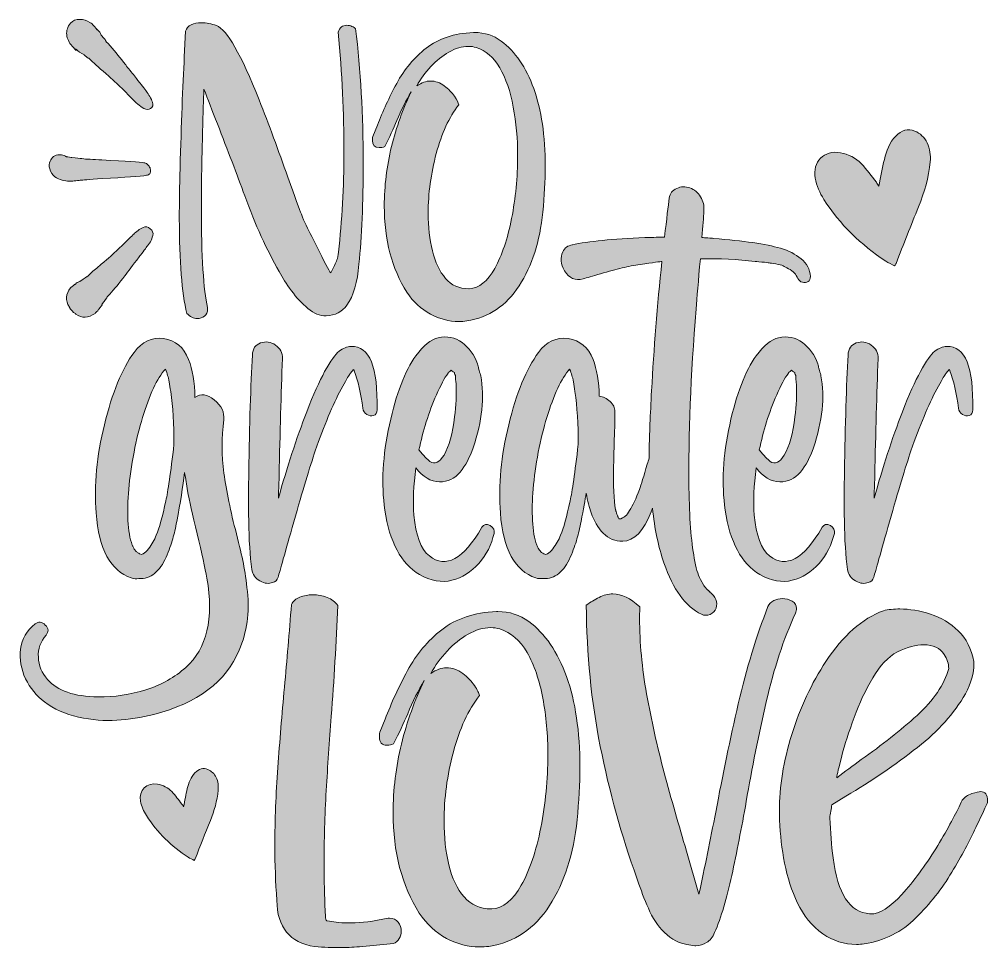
# Model space of a CAD drawing. Header units: inches. Extents: x 91 to 988, y -970 to -110.
import ezdxf

# ---------------------------------------------------------------- set-up
doc = ezdxf.new("R2010")
doc.units = ezdxf.units.IN
doc.header["$MEASUREMENT"] = 0
doc.layers.add('Layer 1', color=7, linetype='Continuous')

# ---------------------------------------------------------------- blocks, each defined once
blk = doc.blocks.new('block 3')
at = {"layer": 'Layer 1', "true_color": 0x262626}
h = blk.add_hatch(color=250, dxfattribs=at)
h.dxf.hatch_style = 2
edge = h.paths.add_edge_path()
edge.add_spline(control_points=[(387.97, -969.97), (381.34, -969.97), (373.57, -969.64), (364.68, -968.98), (341.72, -965.53), (330.04, -951.26), (329.65, -926.17), (328.45, -909.45), (327.85, -892.6), (327.85, -875.61), (327.85, -851.72), (328.75, -827.57), (330.54, -803.15), (332.33, -778.73), (334.39, -753.94), (336.71, -728.79), (339.03, -703.64), (341.19, -678.06), (343.18, -652.05), (344.77, -648.99), (347.39, -646.74), (351.05, -645.28), (354.69, -643.82), (358.64, -643.09), (362.89, -643.09), (367.53, -643.09), (371.98, -643.92), (376.23, -645.57), (380.48, -647.24), (383.79, -649.72), (386.18, -653.04), (384.72, -687.95), (382.66, -722.19), (380.01, -755.77), (378.28, -778.73), (376.76, -801.62), (375.43, -824.45), (374.1, -847.28), (373.44, -870.37), (373.44, -893.73), (373.44, -907.66), (373.77, -921.73), (374.44, -935.93), (374.57, -937.52), (374.64, -938.85), (374.64, -939.91), (374.64, -940.98), (374.7, -941.87), (374.83, -942.6), (374.97, -943.33), (375.3, -944.16), (375.83, -945.09), (375.83, -945.09), (378.42, -945.49), (378.42, -945.49), (383.33, -946.55), (390.1, -947.08), (398.72, -947.08), (407.75, -947.08), (419.1, -945.62), (432.77, -942.7), (432.77, -942.7), (433.96, -942.7), (433.96, -942.7), (437.55, -942.7), (440.26, -943.93), (442.12, -946.38), (443.98, -948.84), (444.91, -951.59), (444.91, -954.64), (444.91, -957.03), (444.31, -959.32), (443.12, -961.51), (441.92, -963.7), (440.13, -965.26), (437.74, -966.19), (437.74, -966.19), (406.09, -969.18), (406.09, -969.18), (399.72, -969.71), (393.68, -969.97), (387.97, -969.97)], knot_values=[0, 0, 0, 0, 1, 1, 1, 2, 2, 2, 3, 3, 3, 4, 4, 4, 5, 5, 5, 6, 6, 6, 7, 7, 7, 8, 8, 8, 9, 9, 9, 10, 10, 10, 11, 11, 11, 12, 12, 12, 13, 13, 13, 14, 14, 14, 15, 15, 15, 16, 16, 16, 17, 17, 17, 18, 18, 18, 19, 19, 19, 20, 20, 20, 21, 21, 21, 22, 22, 22, 23, 23, 23, 24, 24, 24, 25, 25, 25, 26, 26, 26, 27, 27, 27, 27], degree=3, periodic=1)
h = blk.add_hatch(color=250, dxfattribs=at)
h.dxf.hatch_style = 2
edge = h.paths.add_edge_path()
edge.add_spline(control_points=[(717.85, -968.18), (717.85, -968.18), (716.85, -968.18), (716.85, -968.18), (706.23, -967.38), (697.64, -964.07), (691.07, -958.23), (684.5, -952.39), (679.23, -945.22), (675.25, -936.73), (671.26, -928.23), (667.88, -919.67), (665.09, -911.05), (665.09, -911.05), (663.1, -905.67), (663.1, -905.67), (648.9, -866.12), (637.62, -825.41), (629.26, -783.54), (620.9, -741.66), (616.58, -698.03), (616.32, -652.64), (620.17, -649.99), (624.11, -647.6), (628.16, -645.48), (632.21, -643.35), (636.49, -642.29), (641.01, -642.29), (648.83, -642.29), (657.13, -646.27), (665.89, -654.23), (665.89, -654.23), (665.69, -664.79), (665.69, -664.79), (665.69, -687.48), (667.85, -710.87), (672.16, -734.96), (676.47, -759.05), (681.92, -783.37), (688.49, -807.92), (695.06, -832.48), (701.92, -856.7), (709.09, -880.59), (709.09, -880.59), (720.64, -920.4), (720.64, -920.4), (725.94, -895.72), (731.12, -870.37), (736.17, -844.36), (742.53, -810.25), (749.5, -776.84), (757.07, -744.12), (764.63, -711.4), (773.79, -681.38), (784.54, -654.04), (785.6, -651.52), (787.39, -649.66), (789.91, -648.46), (792.44, -647.27), (795.09, -646.67), (797.88, -646.67), (801.19, -646.67), (804.22, -647.47), (806.94, -649.06), (809.66, -650.65), (811.02, -652.91), (811.02, -655.83), (811.02, -657.16), (810.68, -658.62), (810.02, -660.21), (799.01, -684.23), (789.98, -711.57), (782.95, -742.23), (775.91, -772.89), (769.74, -803.68), (764.43, -834.6), (760.05, -859.15), (755.57, -881.98), (751, -903.08), (746.42, -924.19), (741.14, -941.84), (735.17, -956.04), (733.31, -960.29), (730.82, -963.37), (727.7, -965.29), (724.58, -967.22), (721.3, -968.18), (717.85, -968.18)], knot_values=[0, 0, 0, 0, 1, 1, 1, 2, 2, 2, 3, 3, 3, 4, 4, 4, 5, 5, 5, 6, 6, 6, 7, 7, 7, 8, 8, 8, 9, 9, 9, 10, 10, 10, 11, 11, 11, 12, 12, 12, 13, 13, 13, 14, 14, 14, 15, 15, 15, 16, 16, 16, 17, 17, 17, 18, 18, 18, 19, 19, 19, 20, 20, 20, 21, 21, 21, 22, 22, 22, 23, 23, 23, 24, 24, 24, 25, 25, 25, 26, 26, 26, 27, 27, 27, 28, 28, 28, 29, 29, 29, 29], degree=3, periodic=1)
h = blk.add_hatch(color=250, dxfattribs=at)
h.dxf.hatch_style = 2
edge = h.paths.add_edge_path()
edge.add_spline(control_points=[(517.38, -969.37), (507.03, -969.37), (496.87, -966.72), (486.92, -961.41), (476.96, -956.11), (468.54, -948.27), (461.64, -937.92), (445.44, -912.57), (437.35, -881.58), (437.35, -844.95), (437.35, -823.72), (439.94, -802.52), (445.11, -781.35), (450.29, -760.18), (457.32, -740.57), (466.21, -722.52), (460.64, -731.68), (455.53, -741.96), (450.89, -753.38), (447.17, -762), (442.79, -771.29), (437.75, -781.25), (435.89, -782.04), (433.9, -782.44), (431.77, -782.44), (427, -782.44), (424.61, -779.85), (424.61, -774.68), (424.61, -773.35), (424.74, -771.89), (425.01, -770.3), (425.01, -770.3), (429.98, -758.35), (429.98, -758.35), (435.69, -743.36), (442.59, -728.36), (450.69, -713.36), (458.78, -698.37), (469.36, -685.72), (482.44, -675.44), (495.51, -665.15), (512.4, -659.54), (533.1, -658.62), (533.1, -658.62), (534.3, -658.62), (534.3, -658.62), (545.18, -658.62), (554.73, -661.67), (562.97, -667.77), (578.1, -679.05), (589.77, -696.11), (598, -718.94), (606.23, -741.76), (610.35, -769.7), (610.35, -802.75), (610.35, -818.01), (609.48, -834.34), (607.76, -851.72), (604.57, -883.18), (596.08, -909.59), (582.28, -930.95), (568.47, -952.32), (549.76, -964.93), (526.14, -968.78), (523.22, -969.18), (520.3, -969.37), (517.38, -969.37)], knot_values=[0, 0, 0, 0, 1, 1, 1, 2, 2, 2, 3, 3, 3, 4, 4, 4, 5, 5, 5, 6, 6, 6, 7, 7, 7, 8, 8, 8, 9, 9, 9, 10, 10, 10, 11, 11, 11, 12, 12, 12, 13, 13, 13, 14, 14, 14, 15, 15, 15, 16, 16, 16, 17, 17, 17, 18, 18, 18, 19, 19, 19, 20, 20, 20, 21, 21, 21, 22, 22, 22, 22], degree=3, periodic=1)
edge = h.paths.add_edge_path()
edge.add_spline(control_points=[(528.73, -934.14), (539.21, -933.48), (548.33, -926.17), (556.1, -912.24), (563.86, -898.31), (569.9, -880.42), (574.21, -858.59), (578.53, -836.76), (580.68, -814.36), (580.68, -791.4), (580.68, -772.95), (579.12, -755.4), (576.01, -738.74), (572.89, -722.09), (568.04, -708.05), (561.47, -696.64), (554.9, -685.23), (546.44, -677.93), (536.09, -674.74), (533.43, -673.94), (530.65, -673.55), (527.73, -673.55), (520.83, -673.55), (513.86, -675.57), (506.83, -679.62), (499.79, -683.67), (493.29, -688.87), (487.32, -695.25), (481.35, -701.62), (476.37, -708.52), (472.39, -715.95), (477.43, -712.5), (482.21, -710.77), (486.72, -710.77), (492.29, -710.77), (497.34, -712.5), (501.85, -715.95), (506.36, -719.4), (509.98, -723.15), (512.7, -727.2), (515.42, -731.25), (516.98, -734.33), (517.38, -736.45), (507.03, -749.73), (498.96, -767.15), (493.19, -788.71), (487.42, -810.28), (484.53, -831.75), (484.53, -853.11), (484.53, -867.58), (486.02, -880.99), (489.01, -893.33), (492, -905.67), (496.7, -915.56), (503.14, -922.99), (509.58, -930.42), (517.91, -934.14), (528.13, -934.14), (528.13, -934.14), (528.73, -934.14), (528.73, -934.14)], knot_values=[0, 0, 0, 0, 1, 1, 1, 2, 2, 2, 3, 3, 3, 4, 4, 4, 5, 5, 5, 6, 6, 6, 7, 7, 7, 8, 8, 8, 9, 9, 9, 10, 10, 10, 11, 11, 11, 12, 12, 12, 13, 13, 13, 14, 14, 14, 15, 15, 15, 16, 16, 16, 17, 17, 17, 18, 18, 18, 19, 19, 19, 20, 20, 20, 20], degree=3, periodic=1)
h = blk.add_hatch(color=250, dxfattribs=at)
h.dxf.hatch_style = 2
edge = h.paths.add_edge_path()
edge.add_spline(control_points=[(866.56, -966.99), (855.15, -966.99), (844.79, -963.74), (835.5, -957.23), (825.15, -949.67), (817.29, -940.15), (811.91, -928.66), (806.54, -917.19), (802.56, -904.88), (799.97, -891.74), (797.38, -878.6), (795.82, -865.33), (795.29, -851.92), (795.29, -851.92), (795.09, -843.56), (795.09, -843.56), (795.09, -821), (798.94, -797.31), (806.64, -772.49), (814.33, -747.67), (824.89, -725.11), (838.29, -704.8), (854.08, -680.78), (871.8, -665.12), (891.45, -657.82), (896.09, -656.76), (901.2, -656.23), (906.78, -656.23), (915.67, -656.23), (925.06, -657.82), (934.94, -661), (944.83, -664.19), (953.46, -669.36), (960.83, -676.53), (968.19, -683.7), (973, -693.19), (975.26, -705), (975.26, -705), (975.26, -706.79), (975.26, -706.79), (975.26, -715.69), (972.67, -725.04), (967.49, -734.86), (957.01, -752.91), (942.21, -769.44), (923.1, -784.43), (902.26, -800.76), (880.17, -815.82), (856.81, -829.62), (856.81, -829.62), (843.67, -837.59), (843.67, -837.59), (843.53, -839.45), (843.2, -841.47), (842.67, -843.66), (842.14, -845.85), (841.88, -847.87), (841.88, -849.73), (842.41, -862.87), (843.4, -875.21), (844.86, -886.76), (849.11, -920.07), (860.39, -937.32), (878.7, -938.52), (878.7, -938.52), (882.69, -938.72), (882.69, -938.72), (891.58, -936.86), (901.57, -929.33), (912.65, -916.12), (923.73, -902.92), (934.01, -888.35), (943.51, -872.43), (952.99, -856.5), (959.99, -843.49), (964.51, -833.41), (966.63, -830.49), (969.58, -828.43), (973.37, -827.23), (977.15, -826.04), (979.9, -825.44), (981.63, -825.44), (983.49, -825.44), (985.01, -826.17), (986.21, -827.63), (987.4, -829.09), (988, -831.22), (988, -834), (988, -834), (988, -835.4), (988, -835.4), (987.47, -836.33), (986.14, -839.18), (984.02, -843.96), (984.02, -843.96), (977.05, -858.69), (977.05, -858.69), (971.34, -871.03), (963.94, -884.84), (954.85, -900.1), (945.76, -915.36), (934.68, -929.46), (921.61, -942.4), (908.53, -955.34), (892.57, -963.4), (873.73, -966.59), (871.34, -966.86), (868.95, -966.99), (866.56, -966.99)], knot_values=[0, 0, 0, 0, 1, 1, 1, 2, 2, 2, 3, 3, 3, 4, 4, 4, 5, 5, 5, 6, 6, 6, 7, 7, 7, 8, 8, 8, 9, 9, 9, 10, 10, 10, 11, 11, 11, 12, 12, 12, 13, 13, 13, 14, 14, 14, 15, 15, 15, 16, 16, 16, 17, 17, 17, 18, 18, 18, 19, 19, 19, 20, 20, 20, 21, 21, 21, 22, 22, 22, 23, 23, 23, 24, 24, 24, 25, 25, 25, 26, 26, 26, 27, 27, 27, 28, 28, 28, 29, 29, 29, 30, 30, 30, 31, 31, 31, 32, 32, 32, 33, 33, 33, 34, 34, 34, 35, 35, 35, 36, 36, 36, 36], degree=3, periodic=1)
edge = h.paths.add_edge_path()
edge.add_spline(control_points=[(848.25, -812.7), (855.68, -806.99), (863.24, -801.35), (870.94, -795.78), (890.05, -782.38), (907.27, -768.74), (922.6, -754.87), (937.93, -741), (947.72, -726.5), (951.96, -711.37), (951.96, -706.86), (950.57, -702.55), (947.78, -698.43), (943.93, -692.46), (937.56, -689.47), (928.67, -689.47), (921.77, -689.47), (913.68, -691.66), (904.39, -696.04), (895.89, -700.69), (888.29, -708.68), (881.59, -720.03), (874.89, -731.38), (869.12, -743.66), (864.27, -756.86), (859.43, -770.07), (855.64, -781.91), (852.93, -792.4), (850.2, -802.88), (848.64, -809.65), (848.25, -812.7)], knot_values=[0, 0, 0, 0, 1, 1, 1, 2, 2, 2, 3, 3, 3, 4, 4, 4, 5, 5, 5, 6, 6, 6, 7, 7, 7, 8, 8, 8, 9, 9, 9, 10, 10, 10, 10], degree=3, periodic=1)
at = {"layer": 'Layer 1', "lineweight": 0}
for points, knots in [([(387.97, -969.97), (381.34, -969.97), (373.57, -969.64), (364.68, -968.98), (341.72, -965.53), (330.04, -951.26), (329.65, -926.17), (328.45, -909.45), (327.85, -892.6), (327.85, -875.61), (327.85, -851.72), (328.75, -827.57), (330.54, -803.15), (332.33, -778.73), (334.39, -753.94), (336.71, -728.79), (339.03, -703.64), (341.19, -678.06), (343.18, -652.05), (344.77, -648.99), (347.39, -646.74), (351.05, -645.28), (354.69, -643.82), (358.64, -643.09), (362.89, -643.09), (367.53, -643.09), (371.98, -643.92), (376.23, -645.57), (380.48, -647.24), (383.79, -649.72), (386.18, -653.04), (384.72, -687.95), (382.66, -722.19), (380.01, -755.77), (378.28, -778.73), (376.76, -801.62), (375.43, -824.45), (374.1, -847.28), (373.44, -870.37), (373.44, -893.73), (373.44, -907.66), (373.77, -921.73), (374.44, -935.93), (374.57, -937.52), (374.64, -938.85), (374.64, -939.91), (374.64, -940.98), (374.7, -941.87), (374.83, -942.6), (374.97, -943.33), (375.3, -944.16), (375.83, -945.09), (375.83, -945.09), (378.42, -945.49), (378.42, -945.49), (383.33, -946.55), (390.1, -947.08), (398.72, -947.08), (407.75, -947.08), (419.1, -945.62), (432.77, -942.7), (432.77, -942.7), (433.96, -942.7), (433.96, -942.7), (437.55, -942.7), (440.26, -943.93), (442.12, -946.38), (443.98, -948.84), (444.91, -951.59), (444.91, -954.64), (444.91, -957.03), (444.31, -959.32), (443.12, -961.51), (441.92, -963.7), (440.13, -965.26), (437.74, -966.19), (437.74, -966.19), (406.09, -969.18), (406.09, -969.18), (399.72, -969.71), (393.68, -969.97), (387.97, -969.97)], [0, 0, 0, 0, 1, 1, 1, 2, 2, 2, 3, 3, 3, 4, 4, 4, 5, 5, 5, 6, 6, 6, 7, 7, 7, 8, 8, 8, 9, 9, 9, 10, 10, 10, 11, 11, 11, 12, 12, 12, 13, 13, 13, 14, 14, 14, 15, 15, 15, 16, 16, 16, 17, 17, 17, 18, 18, 18, 19, 19, 19, 20, 20, 20, 21, 21, 21, 22, 22, 22, 23, 23, 23, 24, 24, 24, 25, 25, 25, 26, 26, 26, 27, 27, 27, 27]), ([(717.85, -968.18), (717.85, -968.18), (716.85, -968.18), (716.85, -968.18), (706.23, -967.38), (697.64, -964.07), (691.07, -958.23), (684.5, -952.39), (679.23, -945.22), (675.25, -936.73), (671.26, -928.23), (667.88, -919.67), (665.09, -911.05), (665.09, -911.05), (663.1, -905.67), (663.1, -905.67), (648.9, -866.12), (637.62, -825.41), (629.26, -783.54), (620.9, -741.66), (616.58, -698.03), (616.32, -652.64), (620.17, -649.99), (624.11, -647.6), (628.16, -645.48), (632.21, -643.35), (636.49, -642.29), (641.01, -642.29), (648.83, -642.29), (657.13, -646.27), (665.89, -654.23), (665.89, -654.23), (665.69, -664.79), (665.69, -664.79), (665.69, -687.48), (667.85, -710.87), (672.16, -734.96), (676.47, -759.05), (681.92, -783.37), (688.49, -807.92), (695.06, -832.48), (701.92, -856.7), (709.09, -880.59), (709.09, -880.59), (720.64, -920.4), (720.64, -920.4), (725.94, -895.72), (731.12, -870.37), (736.17, -844.36), (742.53, -810.25), (749.5, -776.84), (757.07, -744.12), (764.63, -711.4), (773.79, -681.38), (784.54, -654.04), (785.6, -651.52), (787.39, -649.66), (789.91, -648.46), (792.44, -647.27), (795.09, -646.67), (797.88, -646.67), (801.19, -646.67), (804.22, -647.47), (806.94, -649.06), (809.66, -650.65), (811.02, -652.91), (811.02, -655.83), (811.02, -657.16), (810.68, -658.62), (810.02, -660.21), (799.01, -684.23), (789.98, -711.57), (782.95, -742.23), (775.91, -772.89), (769.74, -803.68), (764.43, -834.6), (760.05, -859.15), (755.57, -881.98), (751, -903.08), (746.42, -924.19), (741.14, -941.84), (735.17, -956.04), (733.31, -960.29), (730.82, -963.37), (727.7, -965.29), (724.58, -967.22), (721.3, -968.18), (717.85, -968.18)], [0, 0, 0, 0, 1, 1, 1, 2, 2, 2, 3, 3, 3, 4, 4, 4, 5, 5, 5, 6, 6, 6, 7, 7, 7, 8, 8, 8, 9, 9, 9, 10, 10, 10, 11, 11, 11, 12, 12, 12, 13, 13, 13, 14, 14, 14, 15, 15, 15, 16, 16, 16, 17, 17, 17, 18, 18, 18, 19, 19, 19, 20, 20, 20, 21, 21, 21, 22, 22, 22, 23, 23, 23, 24, 24, 24, 25, 25, 25, 26, 26, 26, 27, 27, 27, 28, 28, 28, 29, 29, 29, 29]), ([(517.38, -969.37), (507.03, -969.37), (496.87, -966.72), (486.92, -961.41), (476.96, -956.11), (468.54, -948.27), (461.64, -937.92), (445.44, -912.57), (437.35, -881.58), (437.35, -844.95), (437.35, -823.72), (439.94, -802.52), (445.11, -781.35), (450.29, -760.18), (457.32, -740.57), (466.21, -722.52), (460.64, -731.68), (455.53, -741.96), (450.89, -753.38), (447.17, -762), (442.79, -771.29), (437.75, -781.25), (435.89, -782.04), (433.9, -782.44), (431.77, -782.44), (427, -782.44), (424.61, -779.85), (424.61, -774.68), (424.61, -773.35), (424.74, -771.89), (425.01, -770.3), (425.01, -770.3), (429.98, -758.35), (429.98, -758.35), (435.69, -743.36), (442.59, -728.36), (450.69, -713.36), (458.78, -698.37), (469.36, -685.72), (482.44, -675.44), (495.51, -665.15), (512.4, -659.54), (533.1, -658.62), (533.1, -658.62), (534.3, -658.62), (534.3, -658.62), (545.18, -658.62), (554.73, -661.67), (562.97, -667.77), (578.1, -679.05), (589.77, -696.11), (598, -718.94), (606.23, -741.76), (610.35, -769.7), (610.35, -802.75), (610.35, -818.01), (609.48, -834.34), (607.76, -851.72), (604.57, -883.18), (596.08, -909.59), (582.28, -930.95), (568.47, -952.32), (549.76, -964.93), (526.14, -968.78), (523.22, -969.18), (520.3, -969.37), (517.38, -969.37)], [0, 0, 0, 0, 1, 1, 1, 2, 2, 2, 3, 3, 3, 4, 4, 4, 5, 5, 5, 6, 6, 6, 7, 7, 7, 8, 8, 8, 9, 9, 9, 10, 10, 10, 11, 11, 11, 12, 12, 12, 13, 13, 13, 14, 14, 14, 15, 15, 15, 16, 16, 16, 17, 17, 17, 18, 18, 18, 19, 19, 19, 20, 20, 20, 21, 21, 21, 22, 22, 22, 22]), ([(866.56, -966.99), (855.15, -966.99), (844.79, -963.74), (835.5, -957.23), (825.15, -949.67), (817.29, -940.15), (811.91, -928.66), (806.54, -917.19), (802.56, -904.88), (799.97, -891.74), (797.38, -878.6), (795.82, -865.33), (795.29, -851.92), (795.29, -851.92), (795.09, -843.56), (795.09, -843.56), (795.09, -821), (798.94, -797.31), (806.64, -772.49), (814.33, -747.67), (824.89, -725.11), (838.29, -704.8), (854.08, -680.78), (871.8, -665.12), (891.45, -657.82), (896.09, -656.76), (901.2, -656.23), (906.78, -656.23), (915.67, -656.23), (925.06, -657.82), (934.94, -661), (944.83, -664.19), (953.46, -669.36), (960.83, -676.53), (968.19, -683.7), (973, -693.19), (975.26, -705), (975.26, -705), (975.26, -706.79), (975.26, -706.79), (975.26, -715.69), (972.67, -725.04), (967.49, -734.86), (957.01, -752.91), (942.21, -769.44), (923.1, -784.43), (902.26, -800.76), (880.17, -815.82), (856.81, -829.62), (856.81, -829.62), (843.67, -837.59), (843.67, -837.59), (843.53, -839.45), (843.2, -841.47), (842.67, -843.66), (842.14, -845.85), (841.88, -847.87), (841.88, -849.73), (842.41, -862.87), (843.4, -875.21), (844.86, -886.76), (849.11, -920.07), (860.39, -937.32), (878.7, -938.52), (878.7, -938.52), (882.69, -938.72), (882.69, -938.72), (891.58, -936.86), (901.57, -929.33), (912.65, -916.12), (923.73, -902.92), (934.01, -888.35), (943.51, -872.43), (952.99, -856.5), (959.99, -843.49), (964.51, -833.41), (966.63, -830.49), (969.58, -828.43), (973.37, -827.23), (977.15, -826.04), (979.9, -825.44), (981.63, -825.44), (983.49, -825.44), (985.01, -826.17), (986.21, -827.63), (987.4, -829.09), (988, -831.22), (988, -834), (988, -834), (988, -835.4), (988, -835.4), (987.47, -836.33), (986.14, -839.18), (984.02, -843.96), (984.02, -843.96), (977.05, -858.69), (977.05, -858.69), (971.34, -871.03), (963.94, -884.84), (954.85, -900.1), (945.76, -915.36), (934.68, -929.46), (921.61, -942.4), (908.53, -955.34), (892.57, -963.4), (873.73, -966.59), (871.34, -966.86), (868.95, -966.99), (866.56, -966.99)], [0, 0, 0, 0, 1, 1, 1, 2, 2, 2, 3, 3, 3, 4, 4, 4, 5, 5, 5, 6, 6, 6, 7, 7, 7, 8, 8, 8, 9, 9, 9, 10, 10, 10, 11, 11, 11, 12, 12, 12, 13, 13, 13, 14, 14, 14, 15, 15, 15, 16, 16, 16, 17, 17, 17, 18, 18, 18, 19, 19, 19, 20, 20, 20, 21, 21, 21, 22, 22, 22, 23, 23, 23, 24, 24, 24, 25, 25, 25, 26, 26, 26, 27, 27, 27, 28, 28, 28, 29, 29, 29, 30, 30, 30, 31, 31, 31, 32, 32, 32, 33, 33, 33, 34, 34, 34, 35, 35, 35, 36, 36, 36, 36]), ([(528.73, -934.14), (539.21, -933.48), (548.33, -926.17), (556.1, -912.24), (563.86, -898.31), (569.9, -880.42), (574.21, -858.59), (578.53, -836.76), (580.68, -814.36), (580.68, -791.4), (580.68, -772.95), (579.12, -755.4), (576.01, -738.74), (572.89, -722.09), (568.04, -708.05), (561.47, -696.64), (554.9, -685.23), (546.44, -677.93), (536.09, -674.74), (533.43, -673.94), (530.65, -673.55), (527.73, -673.55), (520.83, -673.55), (513.86, -675.57), (506.83, -679.62), (499.79, -683.67), (493.29, -688.87), (487.32, -695.25), (481.35, -701.62), (476.37, -708.52), (472.39, -715.95), (477.43, -712.5), (482.21, -710.77), (486.72, -710.77), (492.29, -710.77), (497.34, -712.5), (501.85, -715.95), (506.36, -719.4), (509.98, -723.15), (512.7, -727.2), (515.42, -731.25), (516.98, -734.33), (517.38, -736.45), (507.03, -749.73), (498.96, -767.15), (493.19, -788.71), (487.42, -810.28), (484.53, -831.75), (484.53, -853.11), (484.53, -867.58), (486.02, -880.99), (489.01, -893.33), (492, -905.67), (496.7, -915.56), (503.14, -922.99), (509.58, -930.42), (517.91, -934.14), (528.13, -934.14), (528.13, -934.14), (528.73, -934.14), (528.73, -934.14)], [0, 0, 0, 0, 1, 1, 1, 2, 2, 2, 3, 3, 3, 4, 4, 4, 5, 5, 5, 6, 6, 6, 7, 7, 7, 8, 8, 8, 9, 9, 9, 10, 10, 10, 11, 11, 11, 12, 12, 12, 13, 13, 13, 14, 14, 14, 15, 15, 15, 16, 16, 16, 17, 17, 17, 18, 18, 18, 19, 19, 19, 20, 20, 20, 20]), ([(848.25, -812.7), (855.68, -806.99), (863.24, -801.35), (870.94, -795.78), (890.05, -782.38), (907.27, -768.74), (922.6, -754.87), (937.93, -741), (947.72, -726.5), (951.96, -711.37), (951.96, -706.86), (950.57, -702.55), (947.78, -698.43), (943.93, -692.46), (937.56, -689.47), (928.67, -689.47), (921.77, -689.47), (913.68, -691.66), (904.39, -696.04), (895.89, -700.69), (888.29, -708.68), (881.59, -720.03), (874.89, -731.38), (869.12, -743.66), (864.27, -756.86), (859.43, -770.07), (855.64, -781.91), (852.93, -792.4), (850.2, -802.88), (848.64, -809.65), (848.25, -812.7)], [0, 0, 0, 0, 1, 1, 1, 2, 2, 2, 3, 3, 3, 4, 4, 4, 5, 5, 5, 6, 6, 6, 7, 7, 7, 8, 8, 8, 9, 9, 9, 10, 10, 10, 10])]:
    blk.add_open_spline(points, degree=3, knots=knots, dxfattribs=at)
blk = doc.blocks.new('block 4')
at = {"layer": 'Layer 1', "true_color": 0x262626}
h = blk.add_hatch(color=250, dxfattribs=at)
h.dxf.hatch_style = 2
edge = h.paths.add_edge_path()
edge.add_spline(control_points=[(255.98, -387.18), (252.32, -387.18), (249.12, -385.58), (246.38, -382.38), (241.69, -363.51), (239.35, -334.24), (239.35, -294.56), (239.35, -279.81), (239.57, -264.32), (240.03, -248.08), (241.17, -206.69), (242.49, -172.22), (243.98, -144.66), (243.98, -144.66), (245.18, -120.99), (245.18, -120.99), (245.86, -118.25), (247.58, -116.25), (250.32, -114.99), (253.07, -113.73), (256.21, -113.1), (259.76, -113.1), (264.44, -113.1), (269.13, -114.02), (273.82, -115.85), (283.42, -119.62), (296.57, -142.49), (313.27, -184.45), (322.3, -207.43), (331.16, -231.39), (339.85, -256.32), (346.48, -274.95), (350.66, -286.39), (352.37, -290.62), (355, -297.37), (358.21, -304.17), (361.98, -311.03), (361.98, -311.03), (366.78, -320.46), (366.78, -320.46), (373.41, -334.3), (377.7, -342.47), (379.64, -344.99), (379.64, -344.99), (383.07, -337.96), (383.07, -337.96), (384.1, -336.01), (384.88, -334.27), (385.39, -332.73), (385.9, -331.18), (386.33, -328.81), (386.68, -325.61), (390.11, -296.45), (391.82, -265.58), (391.82, -232.99), (391.82, -197.09), (390.05, -160.04), (386.5, -121.85), (387.88, -117.62), (390.5, -115.5), (394.39, -115.5), (396.11, -115.5), (397.71, -115.85), (399.2, -116.53), (400.68, -117.22), (401.82, -117.9), (402.63, -118.59), (407.31, -157.01), (409.66, -198.4), (409.66, -242.77), (409.66, -280.27), (408.34, -311.6), (405.71, -336.76), (404.34, -353.56), (400.63, -366.26), (394.57, -374.83), (390.22, -380.89), (383.82, -384.21), (375.36, -384.78), (369.64, -384.78), (364.01, -382.46), (358.46, -377.83), (352.91, -373.2), (347.83, -367.74), (343.2, -361.45), (338.57, -355.17), (334.76, -349.22), (331.79, -343.62), (320.36, -323.61), (309.72, -300.22), (299.89, -273.47), (292.69, -253.69), (284.28, -231.51), (274.68, -206.92), (269.76, -194.57), (265.59, -183.82), (262.16, -174.68), (261.7, -185.65), (261.13, -204.69), (260.44, -231.79), (259.98, -255.23), (259.76, -272.67), (259.76, -284.1), (259.76, -329.84), (261.7, -360.77), (265.59, -376.89), (265.59, -376.89), (265.59, -378.09), (265.59, -378.09), (265.59, -381.18), (264.61, -383.47), (262.67, -384.95), (260.73, -386.44), (258.5, -387.18), (255.98, -387.18)], knot_values=[0, 0, 0, 0, 1, 1, 1, 2, 2, 2, 3, 3, 3, 4, 4, 4, 5, 5, 5, 6, 6, 6, 7, 7, 7, 8, 8, 8, 9, 9, 9, 10, 10, 10, 11, 11, 11, 12, 12, 12, 13, 13, 13, 14, 14, 14, 15, 15, 15, 16, 16, 16, 17, 17, 17, 18, 18, 18, 19, 19, 19, 20, 20, 20, 21, 21, 21, 22, 22, 22, 23, 23, 23, 24, 24, 24, 25, 25, 25, 26, 26, 26, 27, 27, 27, 28, 28, 28, 29, 29, 29, 30, 30, 30, 31, 31, 31, 32, 32, 32, 33, 33, 33, 34, 34, 34, 35, 35, 35, 36, 36, 36, 37, 37, 37, 38, 38, 38, 38], degree=3, periodic=1)
h = blk.add_hatch(color=250, dxfattribs=at)
h.dxf.hatch_style = 2
edge = h.paths.add_edge_path()
edge.add_spline(control_points=[(498.16, -389.93), (489.24, -389.93), (480.49, -387.64), (471.92, -383.06), (463.34, -378.49), (456.08, -371.74), (450.13, -362.83), (436.18, -340.99), (429.21, -314.29), (429.21, -282.73), (429.21, -264.44), (431.44, -246.17), (435.9, -227.93), (440.36, -209.69), (446.42, -192.8), (454.08, -177.25), (449.28, -185.14), (444.87, -194), (440.87, -203.83), (437.67, -211.27), (433.9, -219.27), (429.55, -227.84), (427.95, -228.53), (426.23, -228.87), (424.41, -228.87), (420.29, -228.87), (418.23, -226.64), (418.23, -222.18), (418.23, -221.04), (418.34, -219.78), (418.58, -218.41), (418.58, -218.41), (422.86, -208.12), (422.86, -208.12), (427.78, -195.2), (433.72, -182.28), (440.7, -169.36), (447.67, -156.44), (456.79, -145.55), (468.06, -136.68), (479.32, -127.82), (493.87, -122.99), (511.71, -122.19), (511.71, -122.19), (512.74, -122.19), (512.74, -122.19), (522.11, -122.19), (530.34, -124.82), (537.43, -130.08), (550.47, -139.8), (560.53, -154.5), (567.62, -174.16), (574.71, -193.83), (578.26, -217.9), (578.26, -246.37), (578.26, -259.52), (577.51, -273.58), (576.03, -288.56), (573.28, -315.66), (565.96, -338.41), (554.07, -356.82), (542.18, -375.23), (526.06, -386.1), (505.71, -389.41), (503.19, -389.75), (500.67, -389.93), (498.16, -389.93)], knot_values=[0, 0, 0, 0, 1, 1, 1, 2, 2, 2, 3, 3, 3, 4, 4, 4, 5, 5, 5, 6, 6, 6, 7, 7, 7, 8, 8, 8, 9, 9, 9, 10, 10, 10, 11, 11, 11, 12, 12, 12, 13, 13, 13, 14, 14, 14, 15, 15, 15, 16, 16, 16, 17, 17, 17, 18, 18, 18, 19, 19, 19, 20, 20, 20, 21, 21, 21, 22, 22, 22, 22], degree=3, periodic=1)
edge = h.paths.add_edge_path()
edge.add_spline(control_points=[(507.93, -359.57), (516.97, -359), (524.83, -352.71), (531.52, -340.7), (538.21, -328.69), (543.41, -313.29), (547.12, -294.48), (550.84, -275.67), (552.7, -256.37), (552.7, -236.59), (552.7, -220.7), (551.35, -205.58), (548.67, -191.23), (545.98, -176.88), (541.81, -164.79), (536.15, -154.95), (530.49, -145.12), (523.2, -138.83), (514.28, -136.08), (511.99, -135.4), (509.59, -135.05), (507.08, -135.05), (501.13, -135.05), (495.13, -136.8), (489.07, -140.29), (483.01, -143.78), (477.41, -148.26), (472.26, -153.75), (467.11, -159.24), (462.83, -165.19), (459.4, -171.59), (463.74, -168.62), (467.86, -167.13), (471.74, -167.13), (476.55, -167.13), (480.89, -168.62), (484.78, -171.59), (488.67, -174.56), (491.78, -177.79), (494.13, -181.28), (496.47, -184.77), (497.82, -187.43), (498.16, -189.25), (489.24, -200.69), (482.29, -215.7), (477.32, -234.28), (472.35, -252.86), (469.86, -271.35), (469.86, -289.76), (469.86, -302.22), (471.15, -313.77), (473.72, -324.41), (476.29, -335.04), (480.35, -343.56), (485.89, -349.96), (491.44, -356.37), (498.61, -359.57), (507.42, -359.57), (507.42, -359.57), (507.93, -359.57), (507.93, -359.57)], knot_values=[0, 0, 0, 0, 1, 1, 1, 2, 2, 2, 3, 3, 3, 4, 4, 4, 5, 5, 5, 6, 6, 6, 7, 7, 7, 8, 8, 8, 9, 9, 9, 10, 10, 10, 11, 11, 11, 12, 12, 12, 13, 13, 13, 14, 14, 14, 15, 15, 15, 16, 16, 16, 17, 17, 17, 18, 18, 18, 19, 19, 19, 20, 20, 20, 20], degree=3, periodic=1)
at = {"layer": 'Layer 1', "lineweight": 0}
for points, knots in [([(255.98, -387.18), (252.32, -387.18), (249.12, -385.58), (246.38, -382.38), (241.69, -363.51), (239.35, -334.24), (239.35, -294.56), (239.35, -279.81), (239.57, -264.32), (240.03, -248.08), (241.17, -206.69), (242.49, -172.22), (243.98, -144.66), (243.98, -144.66), (245.18, -120.99), (245.18, -120.99), (245.86, -118.25), (247.58, -116.25), (250.32, -114.99), (253.07, -113.73), (256.21, -113.1), (259.76, -113.1), (264.44, -113.1), (269.13, -114.02), (273.82, -115.85), (283.42, -119.62), (296.57, -142.49), (313.27, -184.45), (322.3, -207.43), (331.16, -231.39), (339.85, -256.32), (346.48, -274.95), (350.66, -286.39), (352.37, -290.62), (355, -297.37), (358.21, -304.17), (361.98, -311.03), (361.98, -311.03), (366.78, -320.46), (366.78, -320.46), (373.41, -334.3), (377.7, -342.47), (379.64, -344.99), (379.64, -344.99), (383.07, -337.96), (383.07, -337.96), (384.1, -336.01), (384.88, -334.27), (385.39, -332.73), (385.9, -331.18), (386.33, -328.81), (386.68, -325.61), (390.11, -296.45), (391.82, -265.58), (391.82, -232.99), (391.82, -197.09), (390.05, -160.04), (386.5, -121.85), (387.88, -117.62), (390.5, -115.5), (394.39, -115.5), (396.11, -115.5), (397.71, -115.85), (399.2, -116.53), (400.68, -117.22), (401.82, -117.9), (402.63, -118.59), (407.31, -157.01), (409.66, -198.4), (409.66, -242.77), (409.66, -280.27), (408.34, -311.6), (405.71, -336.76), (404.34, -353.56), (400.63, -366.26), (394.57, -374.83), (390.22, -380.89), (383.82, -384.21), (375.36, -384.78), (369.64, -384.78), (364.01, -382.46), (358.46, -377.83), (352.91, -373.2), (347.83, -367.74), (343.2, -361.45), (338.57, -355.17), (334.76, -349.22), (331.79, -343.62), (320.36, -323.61), (309.72, -300.22), (299.89, -273.47), (292.69, -253.69), (284.28, -231.51), (274.68, -206.92), (269.76, -194.57), (265.59, -183.82), (262.16, -174.68), (261.7, -185.65), (261.13, -204.69), (260.44, -231.79), (259.98, -255.23), (259.76, -272.67), (259.76, -284.1), (259.76, -329.84), (261.7, -360.77), (265.59, -376.89), (265.59, -376.89), (265.59, -378.09), (265.59, -378.09), (265.59, -381.18), (264.61, -383.47), (262.67, -384.95), (260.73, -386.44), (258.5, -387.18), (255.98, -387.18)], [0, 0, 0, 0, 1, 1, 1, 2, 2, 2, 3, 3, 3, 4, 4, 4, 5, 5, 5, 6, 6, 6, 7, 7, 7, 8, 8, 8, 9, 9, 9, 10, 10, 10, 11, 11, 11, 12, 12, 12, 13, 13, 13, 14, 14, 14, 15, 15, 15, 16, 16, 16, 17, 17, 17, 18, 18, 18, 19, 19, 19, 20, 20, 20, 21, 21, 21, 22, 22, 22, 23, 23, 23, 24, 24, 24, 25, 25, 25, 26, 26, 26, 27, 27, 27, 28, 28, 28, 29, 29, 29, 30, 30, 30, 31, 31, 31, 32, 32, 32, 33, 33, 33, 34, 34, 34, 35, 35, 35, 36, 36, 36, 37, 37, 37, 38, 38, 38, 38]), ([(498.16, -389.93), (489.24, -389.93), (480.49, -387.64), (471.92, -383.06), (463.34, -378.49), (456.08, -371.74), (450.13, -362.83), (436.18, -340.99), (429.21, -314.29), (429.21, -282.73), (429.21, -264.44), (431.44, -246.17), (435.9, -227.93), (440.36, -209.69), (446.42, -192.8), (454.08, -177.25), (449.28, -185.14), (444.87, -194), (440.87, -203.83), (437.67, -211.27), (433.9, -219.27), (429.55, -227.84), (427.95, -228.53), (426.23, -228.87), (424.41, -228.87), (420.29, -228.87), (418.23, -226.64), (418.23, -222.18), (418.23, -221.04), (418.34, -219.78), (418.58, -218.41), (418.58, -218.41), (422.86, -208.12), (422.86, -208.12), (427.78, -195.2), (433.72, -182.28), (440.7, -169.36), (447.67, -156.44), (456.79, -145.55), (468.06, -136.68), (479.32, -127.82), (493.87, -122.99), (511.71, -122.19), (511.71, -122.19), (512.74, -122.19), (512.74, -122.19), (522.11, -122.19), (530.34, -124.82), (537.43, -130.08), (550.47, -139.8), (560.53, -154.5), (567.62, -174.16), (574.71, -193.83), (578.26, -217.9), (578.26, -246.37), (578.26, -259.52), (577.51, -273.58), (576.03, -288.56), (573.28, -315.66), (565.96, -338.41), (554.07, -356.82), (542.18, -375.23), (526.06, -386.1), (505.71, -389.41), (503.19, -389.75), (500.67, -389.93), (498.16, -389.93)], [0, 0, 0, 0, 1, 1, 1, 2, 2, 2, 3, 3, 3, 4, 4, 4, 5, 5, 5, 6, 6, 6, 7, 7, 7, 8, 8, 8, 9, 9, 9, 10, 10, 10, 11, 11, 11, 12, 12, 12, 13, 13, 13, 14, 14, 14, 15, 15, 15, 16, 16, 16, 17, 17, 17, 18, 18, 18, 19, 19, 19, 20, 20, 20, 21, 21, 21, 22, 22, 22, 22]), ([(507.93, -359.57), (516.97, -359), (524.83, -352.71), (531.52, -340.7), (538.21, -328.69), (543.41, -313.29), (547.12, -294.48), (550.84, -275.67), (552.7, -256.37), (552.7, -236.59), (552.7, -220.7), (551.35, -205.58), (548.67, -191.23), (545.98, -176.88), (541.81, -164.79), (536.15, -154.95), (530.49, -145.12), (523.2, -138.83), (514.28, -136.08), (511.99, -135.4), (509.59, -135.05), (507.08, -135.05), (501.13, -135.05), (495.13, -136.8), (489.07, -140.29), (483.01, -143.78), (477.41, -148.26), (472.26, -153.75), (467.11, -159.24), (462.83, -165.19), (459.4, -171.59), (463.74, -168.62), (467.86, -167.13), (471.74, -167.13), (476.55, -167.13), (480.89, -168.62), (484.78, -171.59), (488.67, -174.56), (491.78, -177.79), (494.13, -181.28), (496.47, -184.77), (497.82, -187.43), (498.16, -189.25), (489.24, -200.69), (482.29, -215.7), (477.32, -234.28), (472.35, -252.86), (469.86, -271.35), (469.86, -289.76), (469.86, -302.22), (471.15, -313.77), (473.72, -324.41), (476.29, -335.04), (480.35, -343.56), (485.89, -349.96), (491.44, -356.37), (498.61, -359.57), (507.42, -359.57), (507.42, -359.57), (507.93, -359.57), (507.93, -359.57)], [0, 0, 0, 0, 1, 1, 1, 2, 2, 2, 3, 3, 3, 4, 4, 4, 5, 5, 5, 6, 6, 6, 7, 7, 7, 8, 8, 8, 9, 9, 9, 10, 10, 10, 11, 11, 11, 12, 12, 12, 13, 13, 13, 14, 14, 14, 15, 15, 15, 16, 16, 16, 17, 17, 17, 18, 18, 18, 19, 19, 19, 20, 20, 20, 20])]:
    blk.add_open_spline(points, degree=3, knots=knots, dxfattribs=at)
blk = doc.blocks.new('block 5')
at = {"layer": 'Layer 1', "true_color": 0x01416f}
h = blk.add_hatch(color=156, dxfattribs=at)
h.dxf.hatch_style = 2
edge = h.paths.add_edge_path()
edge.add_spline(control_points=[(730.14, -640.08), (730.61, -640.39), (730.88, -640.55), (730.96, -640.55), (731.04, -640.55), (730.61, -640.16), (729.67, -639.38), (729.36, -639.06), (729.12, -638.83), (728.97, -638.68), (728.81, -638.52), (728.5, -638.24), (728.04, -637.86), (727.56, -637.46), (727.17, -637.07), (726.86, -636.68), (726.55, -636.29), (726.24, -635.94), (725.93, -635.63), (725.61, -635.32), (725.46, -635.08), (725.46, -634.93), (725.46, -634.77), (725.22, -634.38), (724.76, -633.76), (724.76, -633.76), (721.95, -628.84), (721.95, -628.84), (719.6, -624.31), (717.73, -617.76), (716.32, -609.17), (713.36, -593.25), (711.72, -571.63), (711.41, -544.31), (710.78, -495.6), (712.97, -440.26), (717.96, -378.28), (718.74, -367.98), (720.07, -352.52), (721.95, -331.91), (739.58, -331.6), (756.52, -332.38), (772.76, -334.26), (772.91, -334.26), (774.91, -334.45), (778.73, -334.84), (782.55, -335.23), (784.9, -335.51), (785.76, -335.66), (786.61, -335.82), (788.64, -336.13), (791.85, -336.6), (795.04, -337.07), (797.27, -337.65), (798.52, -338.35), (799.77, -339.06), (801.48, -339.96), (803.67, -341.05), (805.85, -342.14), (807.61, -343.43), (808.94, -344.91), (810.26, -346.4), (811.4, -348.15), (812.34, -350.18), (813.11, -351.9), (814.48, -353.03), (816.43, -353.57), (818.38, -354.12), (820.14, -353.93), (821.7, -352.99), (823.26, -352.05), (823.96, -350.49), (823.81, -348.31), (823.34, -341.6), (820.49, -336.09), (815.26, -331.8), (810.03, -327.5), (803.67, -324.27), (796.18, -322.08), (782.44, -318.18), (761.83, -315.13), (734.36, -312.95), (733.1, -312.79), (731.27, -312.64), (728.85, -312.48), (726.43, -312.32), (724.6, -312.24), (723.35, -312.24), (724.29, -301.63), (724.91, -293.36), (725.22, -287.42), (725.53, -282.74), (724.52, -278.41), (722.18, -274.43), (719.84, -270.44), (716.48, -267.67), (712.11, -266.11), (708.05, -264.71), (704.03, -264.87), (700.05, -266.58), (696.07, -268.3), (693.76, -271.34), (693.14, -275.71), (692.21, -282.74), (690.72, -294.76), (688.69, -311.78), (684.63, -311.78), (678.55, -311.93), (670.43, -312.24), (640.61, -313.5), (618.21, -315.68), (603.22, -318.8), (603.22, -318.8), (603.46, -319.04), (603.46, -319.04), (599.09, -319.5), (596.12, -321.61), (594.56, -325.36), (592.06, -330.82), (592.61, -336.68), (596.2, -342.92), (600.41, -349.95), (606.11, -352.44), (613.29, -350.41), (616.57, -349.48), (622, -347.92), (629.57, -345.73), (637.14, -343.55), (643.77, -341.75), (649.47, -340.34), (655.17, -338.94), (660.75, -337.85), (666.21, -337.07), (678.39, -335.35), (685.1, -334.41), (686.35, -334.26), (681.98, -375.16), (678.78, -415.12), (676.75, -454.15), (675.5, -476.63), (674.76, -494.86), (674.53, -508.83), (674.49, -511.23), (674.49, -513.76), (674.52, -516.35), (673.95, -518.21), (673.37, -520.13), (672.77, -522.18), (669.49, -533.34), (667.07, -541.11), (665.51, -545.48), (662.39, -553.91), (659.34, -560.46), (656.38, -565.15), (655.13, -567.18), (653.8, -568.89), (652.4, -570.3), (651.93, -570.77), (650.6, -571.55), (648.42, -572.64), (648.42, -572.64), (647.71, -572.87), (647.71, -572.87), (647.71, -572.87), (647.48, -572.87), (647.48, -572.87), (647.48, -572.87), (647.25, -572.64), (647.25, -572.64), (647.25, -572.64), (646.78, -572.64), (646.78, -572.64), (646.78, -572.64), (646.54, -572.41), (646.54, -572.41), (646.08, -571.47), (645.76, -570.92), (645.61, -570.77), (645.45, -570.61), (645.37, -570.41), (645.37, -570.18), (645.37, -569.95), (645.29, -569.75), (645.14, -569.59), (644.51, -567.88), (644.12, -566.79), (643.97, -566.32), (643.97, -566.16), (643.89, -565.89), (643.73, -565.5), (643.58, -565.11), (643.5, -564.84), (643.5, -564.68), (643.34, -564.37), (643.26, -564.13), (643.26, -563.97), (641.86, -555.7), (641.31, -541.96), (641.63, -522.76), (641.63, -518.39), (641.82, -510.58), (642.21, -499.34), (642.6, -488.1), (642.8, -479.44), (642.8, -473.35), (642.8, -469.92), (641.31, -466.8), (638.35, -463.99), (635.38, -461.18), (632.02, -459.54), (628.28, -459.07), (627.96, -445.64), (626.09, -434.33), (622.66, -425.11), (618.13, -413.72), (610.4, -407.28), (599.47, -405.79), (588.55, -404.31), (579.41, -408.57), (572.08, -418.56), (560.68, -434.01), (551.47, -456.34), (544.45, -485.53), (537.27, -514.41), (534.69, -541.65), (536.72, -567.25), (539.22, -600.82), (550.14, -620.88), (569.5, -627.44), (571.84, -628.21), (574.1, -628.37), (576.29, -627.9), (581.76, -628.37), (586.63, -626.85), (590.93, -623.34), (595.22, -619.82), (598.73, -614.83), (601.47, -608.35), (604.19, -601.87), (606.27, -596.21), (607.67, -591.37), (609.08, -586.54), (610.32, -581.15), (611.42, -575.22), (613.6, -563.66), (615.17, -554.92), (616.1, -548.99), (617.51, -556.17), (619.07, -562.26), (620.79, -567.25), (623.28, -574.59), (627.03, -580.84), (632.02, -585.99), (637.02, -591.14), (643.03, -593.64), (650.06, -593.48), (660.67, -593.33), (669.41, -584.27), (676.28, -566.32), (676.7, -565.2), (677.11, -564.04), (677.53, -562.86), (679.61, -581.94), (683.16, -598.87), (688.23, -613.62), (696.65, -638.13), (708.21, -653.97), (722.88, -661.15), (725.53, -662.4), (728.23, -662.44), (730.96, -661.27), (733.69, -660.1), (735.53, -658.19), (736.46, -655.54), (738.49, -649.92), (736.38, -644.76), (730.14, -640.08)], knot_values=[0, 0, 0, 0, 1, 1, 1, 2, 2, 2, 3, 3, 3, 4, 4, 4, 5, 5, 5, 6, 6, 6, 7, 7, 7, 8, 8, 8, 9, 9, 9, 10, 10, 10, 11, 11, 11, 12, 12, 12, 13, 13, 13, 14, 14, 14, 15, 15, 15, 16, 16, 16, 17, 17, 17, 18, 18, 18, 19, 19, 19, 20, 20, 20, 21, 21, 21, 22, 22, 22, 23, 23, 23, 24, 24, 24, 25, 25, 25, 26, 26, 26, 27, 27, 27, 28, 28, 28, 29, 29, 29, 30, 30, 30, 31, 31, 31, 32, 32, 32, 33, 33, 33, 34, 34, 34, 35, 35, 35, 36, 36, 36, 37, 37, 37, 38, 38, 38, 39, 39, 39, 40, 40, 40, 41, 41, 41, 42, 42, 42, 43, 43, 43, 44, 44, 44, 45, 45, 45, 46, 46, 46, 47, 47, 47, 48, 48, 48, 49, 49, 49, 50, 50, 50, 51, 51, 51, 52, 52, 52, 53, 53, 53, 54, 54, 54, 55, 55, 55, 56, 56, 56, 57, 57, 57, 58, 58, 58, 59, 59, 59, 60, 60, 60, 61, 61, 61, 62, 62, 62, 63, 63, 63, 64, 64, 64, 65, 65, 65, 66, 66, 66, 67, 67, 67, 68, 68, 68, 69, 69, 69, 70, 70, 70, 71, 71, 71, 72, 72, 72, 73, 73, 73, 74, 74, 74, 75, 75, 75, 76, 76, 76, 77, 77, 77, 78, 78, 78, 79, 79, 79, 80, 80, 80, 81, 81, 81, 82, 82, 82, 83, 83, 83, 84, 84, 84, 85, 85, 85, 86, 86, 86, 87, 87, 87, 88, 88, 88, 89, 89, 89, 90, 90, 90, 91, 91, 91, 92, 92, 92, 92], degree=3, periodic=1)
edge = h.paths.add_edge_path()
edge.add_spline(control_points=[(601.35, -556.01), (598.22, -570.69), (595.26, -581.3), (592.45, -587.86), (590.73, -592.23), (588.31, -596.45), (585.19, -600.51), (583.63, -602.54), (581.99, -604.1), (580.27, -605.19), (579.65, -605.5), (579.1, -605.74), (578.63, -605.89), (578.63, -605.89), (577.23, -605.19), (577.23, -605.19), (577.07, -605.19), (576.72, -604.99), (576.18, -604.6), (575.63, -604.22), (575.2, -603.94), (574.89, -603.78), (574.89, -603.78), (573.02, -601.91), (573.02, -601.91), (573.02, -601.91), (571.61, -599.8), (571.61, -599.8), (571.3, -599.18), (570.91, -598.24), (570.44, -596.99), (568.25, -591.06), (566.93, -583.49), (566.46, -574.28), (565.52, -556.17), (567.31, -535.1), (571.84, -511.05), (576.37, -487.79), (582.38, -467.97), (589.87, -451.57), (593.31, -444.24), (596.98, -438.38), (600.88, -434.01), (601.82, -436.2), (602.52, -438.15), (602.99, -439.87), (603.93, -442.99), (604.86, -447.98), (605.8, -454.85), (607.83, -468.9), (608.84, -485.14), (608.84, -503.56), (605.72, -530.26), (603.22, -547.74), (601.35, -556.01)], knot_values=[0, 0, 0, 0, 1, 1, 1, 2, 2, 2, 3, 3, 3, 4, 4, 4, 5, 5, 5, 6, 6, 6, 7, 7, 7, 8, 8, 8, 9, 9, 9, 10, 10, 10, 11, 11, 11, 12, 12, 12, 13, 13, 13, 14, 14, 14, 15, 15, 15, 16, 16, 16, 17, 17, 17, 18, 18, 18, 18], degree=3, periodic=1)
h = blk.add_hatch(color=156, dxfattribs=at)
h.dxf.hatch_style = 2
edge = h.paths.add_edge_path()
edge.add_spline(control_points=[(527.12, -578.96), (523.84, -577.09), (521.34, -577.64), (519.62, -580.6), (502.45, -610.26), (486.22, -619.08), (470.92, -607.06), (463.11, -600.82), (458.35, -588.25), (456.63, -569.36), (455.54, -556.4), (456.17, -541.81), (458.51, -525.57), (464.91, -534), (472.17, -538.3), (480.29, -538.45), (487.93, -538.61), (494.29, -535.6), (499.37, -529.44), (504.44, -523.27), (508.46, -515.82), (511.43, -507.07), (519.86, -482.1), (522.2, -459.85), (518.46, -440.33), (518.3, -439.71), (518.1, -439.01), (517.87, -438.23), (517.64, -437.45), (517.36, -436.55), (517.05, -435.53), (516.73, -434.52), (516.5, -433.78), (516.35, -433.31), (516.35, -432.22), (516.11, -430.81), (515.65, -429.09), (512.52, -420.82), (507.72, -414.27), (501.24, -409.42), (494.76, -404.59), (487.39, -403.1), (479.11, -404.98), (472.4, -406.54), (465.53, -412.08), (458.51, -421.6), (448.36, -435.81), (440.16, -457.12), (433.92, -485.53), (427.68, -514.25), (426.27, -540.64), (429.71, -564.68), (434.08, -594.18), (444.77, -614.09), (461.79, -624.39), (472.4, -630.32), (482.43, -632.08), (491.88, -629.66), (501.32, -627.24), (509.59, -622.01), (516.7, -613.97), (523.8, -605.93), (528.52, -596.68), (530.87, -586.22), (531.65, -583.26), (530.4, -580.84), (527.12, -578.96)], knot_values=[0, 0, 0, 0, 1, 1, 1, 2, 2, 2, 3, 3, 3, 4, 4, 4, 5, 5, 5, 6, 6, 6, 7, 7, 7, 8, 8, 8, 9, 9, 9, 10, 10, 10, 11, 11, 11, 12, 12, 12, 13, 13, 13, 14, 14, 14, 15, 15, 15, 16, 16, 16, 17, 17, 17, 18, 18, 18, 19, 19, 19, 20, 20, 20, 21, 21, 21, 22, 22, 22, 22], degree=3, periodic=1)
edge = h.paths.add_edge_path()
edge.add_spline(control_points=[(477.47, -457.9), (481.37, -449), (484.97, -442.29), (488.25, -437.76), (488.25, -437.76), (488.48, -437.29), (488.48, -437.29), (488.79, -437.14), (489.22, -436.79), (489.77, -436.24), (490.31, -435.69), (490.74, -435.26), (491.06, -434.95), (492.77, -436.2), (493.79, -436.9), (494.1, -437.06), (494.1, -437.37), (494.18, -437.76), (494.34, -438.23), (494.49, -438.69), (494.65, -439.09), (494.8, -439.4), (494.8, -439.56), (494.88, -439.71), (495.04, -439.87), (495.04, -439.87), (495.04, -440.33), (495.04, -440.33), (495.04, -441.12), (495.11, -442.32), (495.27, -443.96), (495.43, -445.6), (495.58, -446.81), (495.74, -447.59), (496.21, -457.59), (495.74, -467.81), (494.34, -478.27), (492.46, -493.57), (489.18, -505.36), (484.5, -513.63), (480.29, -520.65), (475.91, -522.61), (471.39, -519.48), (469.05, -517.77), (465.69, -514.25), (461.32, -508.95), (464.91, -491.31), (470.29, -474.29), (477.47, -457.9)], knot_values=[0, 0, 0, 0, 1, 1, 1, 2, 2, 2, 3, 3, 3, 4, 4, 4, 5, 5, 5, 6, 6, 6, 7, 7, 7, 8, 8, 8, 9, 9, 9, 10, 10, 10, 11, 11, 11, 12, 12, 12, 13, 13, 13, 14, 14, 14, 15, 15, 15, 16, 16, 16, 16], degree=3, periodic=1)
h = blk.add_hatch(color=156, dxfattribs=at)
h.dxf.hatch_style = 2
edge = h.paths.add_edge_path()
edge.add_spline(control_points=[(842.31, -578.96), (839.03, -577.09), (836.53, -577.64), (834.81, -580.6), (817.64, -610.26), (801.4, -619.08), (786.11, -607.06), (778.3, -600.82), (773.54, -588.25), (771.82, -569.36), (770.73, -556.4), (771.35, -541.81), (773.7, -525.57), (780.1, -534), (787.35, -538.3), (795.47, -538.45), (803.12, -538.61), (809.48, -535.6), (814.56, -529.44), (819.63, -523.27), (823.65, -515.82), (826.62, -507.07), (835.05, -482.1), (837.39, -459.85), (833.64, -440.33), (833.49, -439.71), (833.29, -439.01), (833.06, -438.23), (832.82, -437.45), (832.55, -436.55), (832.24, -435.53), (831.92, -434.52), (831.69, -433.78), (831.54, -433.31), (831.54, -432.22), (831.3, -430.81), (830.83, -429.09), (827.71, -420.82), (822.91, -414.27), (816.43, -409.42), (809.95, -404.59), (802.58, -403.1), (794.3, -404.98), (787.59, -406.54), (780.72, -412.08), (773.7, -421.6), (763.55, -435.81), (755.35, -457.12), (749.11, -485.53), (742.87, -514.25), (741.46, -540.64), (744.89, -564.68), (749.26, -594.18), (759.96, -614.09), (776.98, -624.39), (787.59, -630.32), (797.62, -632.08), (807.07, -629.66), (816.51, -627.24), (824.78, -622.01), (831.89, -613.97), (838.99, -605.93), (843.71, -596.68), (846.05, -586.22), (846.83, -583.26), (845.59, -580.84), (842.31, -578.96)], knot_values=[0, 0, 0, 0, 1, 1, 1, 2, 2, 2, 3, 3, 3, 4, 4, 4, 5, 5, 5, 6, 6, 6, 7, 7, 7, 8, 8, 8, 9, 9, 9, 10, 10, 10, 11, 11, 11, 12, 12, 12, 13, 13, 13, 14, 14, 14, 15, 15, 15, 16, 16, 16, 17, 17, 17, 18, 18, 18, 19, 19, 19, 20, 20, 20, 21, 21, 21, 22, 22, 22, 22], degree=3, periodic=1)
edge = h.paths.add_edge_path()
edge.add_spline(control_points=[(792.66, -457.9), (796.56, -449), (800.16, -442.29), (803.44, -437.76), (803.44, -437.76), (803.67, -437.29), (803.67, -437.29), (803.98, -437.14), (804.41, -436.79), (804.96, -436.24), (805.5, -435.69), (805.93, -435.26), (806.25, -434.95), (807.96, -436.2), (808.97, -436.9), (809.29, -437.06), (809.29, -437.37), (809.37, -437.76), (809.52, -438.23), (809.68, -438.69), (809.83, -439.09), (809.99, -439.4), (809.99, -439.56), (810.07, -439.71), (810.23, -439.87), (810.23, -439.87), (810.23, -440.33), (810.23, -440.33), (810.23, -441.12), (810.3, -442.32), (810.46, -443.96), (810.61, -445.6), (810.77, -446.81), (810.93, -447.59), (811.4, -457.59), (810.93, -467.81), (809.52, -478.27), (807.65, -493.57), (804.37, -505.36), (799.69, -513.63), (795.47, -520.65), (791.1, -522.61), (786.58, -519.48), (784.23, -517.77), (780.88, -514.25), (776.51, -508.95), (780.1, -491.31), (785.48, -474.29), (792.66, -457.9)], knot_values=[0, 0, 0, 0, 1, 1, 1, 2, 2, 2, 3, 3, 3, 4, 4, 4, 5, 5, 5, 6, 6, 6, 7, 7, 7, 8, 8, 8, 9, 9, 9, 10, 10, 10, 11, 11, 11, 12, 12, 12, 13, 13, 13, 14, 14, 14, 15, 15, 15, 16, 16, 16, 16], degree=3, periodic=1)
h = blk.add_hatch(color=156, dxfattribs=at)
h.dxf.hatch_style = 2
edge = h.paths.add_edge_path()
edge.add_spline(control_points=[(298.69, -614.2), (297.2, -606.79), (295.06, -597.62), (292.25, -586.69), (286.78, -565.61), (282.92, -546.84), (280.66, -530.37), (278.39, -513.9), (278.35, -497.39), (280.54, -480.85), (281.32, -474.14), (278.39, -468.05), (271.76, -462.58), (265.12, -457.12), (259.15, -456.34), (253.84, -460.24), (253.53, -446.03), (251.58, -434.33), (247.99, -425.11), (243.46, -413.72), (235.73, -407.28), (224.81, -405.79), (213.88, -404.31), (204.75, -408.57), (197.41, -418.56), (186.32, -433.7), (177.19, -456.02), (170.01, -485.53), (162.83, -514.41), (160.26, -541.65), (162.28, -567.25), (164.78, -600.82), (175.63, -620.88), (194.83, -627.44), (197.18, -628.37), (199.52, -628.52), (201.86, -627.9), (207.32, -628.37), (212.2, -626.85), (216.49, -623.34), (220.79, -619.82), (224.3, -614.83), (227.03, -608.35), (229.76, -601.87), (231.83, -596.21), (233.24, -591.37), (234.64, -586.54), (235.89, -581.15), (236.98, -575.22), (240.26, -557.89), (242.68, -542.75), (244.24, -529.79), (245.18, -535.56), (246.12, -541.18), (247.05, -546.65), (248.61, -555.39), (251.58, -568.74), (255.95, -586.69), (260.32, -604.64), (263.29, -618.3), (264.85, -627.67), (271.41, -665.14), (264.93, -692.69), (245.41, -710.33), (235.26, -719.54), (222.93, -726.45), (208.42, -731.05), (193.9, -735.66), (179.14, -737.88), (164.16, -737.73), (141.99, -737.41), (126.38, -732.03), (117.32, -721.57), (112.02, -715.48), (109.17, -708.61), (108.78, -700.96), (108.39, -693.31), (110.77, -686.45), (115.92, -680.36), (118.57, -677.39), (118.34, -674.31), (115.22, -671.11), (112.1, -667.91), (108.97, -667.55), (105.85, -670.05), (98.04, -676.14), (93.55, -683.95), (92.38, -693.47), (91.21, -702.99), (92.74, -712.12), (96.95, -720.87), (101.16, -729.61), (107.02, -736.79), (114.51, -742.41), (123.26, -748.97), (133.76, -753.61), (146.01, -756.34), (158.27, -759.07), (170.05, -760.09), (181.37, -759.39), (192.69, -758.69), (204.12, -756.85), (215.67, -753.89), (256.26, -743.43), (282.65, -723.6), (294.82, -694.41), (298.41, -685.98), (300.83, -677.27), (302.08, -668.3), (303.33, -659.32), (303.45, -649.92), (302.43, -640.08), (301.42, -630.24), (300.17, -621.62), (298.69, -614.2)], knot_values=[0, 0, 0, 0, 1, 1, 1, 2, 2, 2, 3, 3, 3, 4, 4, 4, 5, 5, 5, 6, 6, 6, 7, 7, 7, 8, 8, 8, 9, 9, 9, 10, 10, 10, 11, 11, 11, 12, 12, 12, 13, 13, 13, 14, 14, 14, 15, 15, 15, 16, 16, 16, 17, 17, 17, 18, 18, 18, 19, 19, 19, 20, 20, 20, 21, 21, 21, 22, 22, 22, 23, 23, 23, 24, 24, 24, 25, 25, 25, 26, 26, 26, 27, 27, 27, 28, 28, 28, 29, 29, 29, 30, 30, 30, 31, 31, 31, 32, 32, 32, 33, 33, 33, 34, 34, 34, 35, 35, 35, 36, 36, 36, 37, 37, 37, 38, 38, 38, 38], degree=3, periodic=1)
edge = h.paths.add_edge_path()
edge.add_spline(control_points=[(226.91, -556.01), (223.79, -570.69), (220.82, -581.3), (218.02, -587.86), (216.3, -592.23), (213.88, -596.45), (210.76, -600.51), (209.19, -602.54), (207.55, -604.1), (205.84, -605.19), (205.21, -605.5), (204.67, -605.74), (204.2, -605.89), (204.2, -605.89), (202.79, -605.19), (202.79, -605.19), (202.64, -605.19), (202.29, -604.99), (201.74, -604.6), (201.19, -604.22), (200.76, -603.94), (200.45, -603.78), (200.3, -603.63), (199.94, -603.32), (199.4, -602.85), (198.85, -602.38), (198.5, -602.07), (198.34, -601.91), (197.72, -600.97), (197.33, -600.27), (197.18, -599.8), (196.71, -598.87), (196.39, -598.24), (196.24, -597.93), (196.08, -597.93), (195.92, -597.62), (195.77, -596.99), (193.58, -591.06), (192.26, -583.49), (191.79, -574.28), (190.85, -556.8), (192.73, -535.72), (197.41, -511.05), (201.94, -487.79), (207.95, -467.97), (215.44, -451.57), (218.87, -444.24), (222.54, -438.38), (226.45, -434.01), (227.38, -436.2), (228.09, -438.15), (228.55, -439.87), (229.49, -442.99), (230.43, -447.98), (231.36, -454.85), (233.39, -468.9), (234.41, -485.14), (234.41, -503.56), (231.28, -530.26), (228.79, -547.74), (226.91, -556.01)], knot_values=[0, 0, 0, 0, 1, 1, 1, 2, 2, 2, 3, 3, 3, 4, 4, 4, 5, 5, 5, 6, 6, 6, 7, 7, 7, 8, 8, 8, 9, 9, 9, 10, 10, 10, 11, 11, 11, 12, 12, 12, 13, 13, 13, 14, 14, 14, 15, 15, 15, 16, 16, 16, 17, 17, 17, 18, 18, 18, 19, 19, 19, 20, 20, 20, 20], degree=3, periodic=1)
h = blk.add_hatch(color=156, dxfattribs=at)
h.dxf.hatch_style = 2
edge = h.paths.add_edge_path()
edge.add_spline(control_points=[(398.56, -412.94), (394.66, -413.09), (390.91, -414.58), (387.32, -417.39), (383.88, -420.2), (379.44, -426.52), (373.97, -436.35), (369.13, -445.25), (363.59, -457.66), (357.35, -473.59), (347.82, -498.25), (339.08, -524.95), (331.12, -553.67), (331.43, -544.31), (331.66, -537.36), (331.82, -532.83), (332.6, -492.87), (333.62, -456.65), (334.87, -424.18), (335.02, -418.87), (332.88, -414.73), (328.43, -411.77), (323.98, -408.8), (319.37, -408.14), (314.61, -409.78), (309.85, -411.42), (307.31, -415.2), (307, -421.13), (305.44, -448.76), (304.35, -484.98), (303.72, -529.79), (303.41, -542.59), (303.37, -557.58), (303.6, -574.75), (303.84, -591.92), (304.82, -606.91), (306.53, -619.71), (307.16, -624.24), (309.65, -627.75), (314.03, -630.24), (318.39, -632.74), (322.3, -633.21), (325.73, -631.65), (328.39, -631.18), (330.1, -629.54), (330.88, -626.73), (332.44, -621.27), (337.29, -604.18), (345.4, -575.45), (353.52, -546.73), (360.16, -524.79), (365.31, -509.65), (373.42, -486.39), (381.38, -467.34), (389.19, -452.51), (393.25, -445.18), (395.9, -440.57), (397.15, -438.69), (397.31, -438.38), (397.62, -437.96), (398.09, -437.41), (398.56, -436.86), (399.07, -436.28), (399.61, -435.65), (400.16, -435.03), (400.59, -434.56), (400.9, -434.25), (401.21, -434.87), (401.37, -435.34), (401.37, -435.65), (404.8, -444.71), (407.46, -456.26), (409.33, -470.31), (409.64, -472.65), (410.85, -474.52), (412.96, -475.93), (415.07, -477.33), (417.18, -477.68), (419.28, -476.98), (421.39, -476.28), (422.45, -474.52), (422.45, -471.71), (423.53, -432.22), (415.57, -412.63), (398.56, -412.94)], knot_values=[0, 0, 0, 0, 1, 1, 1, 2, 2, 2, 3, 3, 3, 4, 4, 4, 5, 5, 5, 6, 6, 6, 7, 7, 7, 8, 8, 8, 9, 9, 9, 10, 10, 10, 11, 11, 11, 12, 12, 12, 13, 13, 13, 14, 14, 14, 15, 15, 15, 16, 16, 16, 17, 17, 17, 18, 18, 18, 19, 19, 19, 20, 20, 20, 21, 21, 21, 22, 22, 22, 23, 23, 23, 24, 24, 24, 25, 25, 25, 26, 26, 26, 27, 27, 27, 28, 28, 28, 28], degree=3, periodic=1)
h = blk.add_hatch(color=156, dxfattribs=at)
h.dxf.hatch_style = 2
edge = h.paths.add_edge_path()
edge.add_spline(control_points=[(950.26, -412.94), (946.36, -413.09), (942.61, -414.58), (939.02, -417.39), (935.58, -420.2), (931.14, -426.52), (925.67, -436.35), (920.83, -445.25), (915.29, -457.66), (909.05, -473.59), (899.52, -498.25), (890.78, -524.95), (882.82, -553.67), (883.13, -544.31), (883.36, -537.36), (883.52, -532.83), (884.3, -492.87), (885.32, -456.65), (886.57, -424.18), (886.72, -418.87), (884.58, -414.73), (880.13, -411.77), (875.68, -408.8), (871.07, -408.14), (866.31, -409.78), (861.55, -411.42), (859.01, -415.2), (858.7, -421.13), (857.14, -448.76), (856.05, -484.98), (855.42, -529.79), (855.11, -542.59), (855.07, -557.58), (855.31, -574.75), (855.54, -591.92), (856.52, -606.91), (858.23, -619.71), (858.86, -624.24), (861.35, -627.75), (865.73, -630.24), (870.09, -632.74), (874, -633.21), (877.43, -631.65), (880.09, -631.18), (881.8, -629.54), (882.58, -626.73), (884.14, -621.27), (888.99, -604.18), (897.1, -575.45), (905.22, -546.73), (911.86, -524.79), (917.01, -509.65), (925.12, -486.39), (933.09, -467.34), (940.89, -452.51), (944.95, -445.18), (947.6, -440.57), (948.85, -438.69), (949.01, -438.38), (949.33, -437.96), (949.79, -437.41), (950.26, -436.86), (950.77, -436.28), (951.31, -435.65), (951.86, -435.03), (952.29, -434.56), (952.6, -434.25), (952.91, -434.87), (953.07, -435.34), (953.07, -435.65), (956.5, -444.71), (959.16, -456.26), (961.03, -470.31), (961.34, -472.65), (962.55, -474.52), (964.66, -475.93), (966.77, -477.33), (968.88, -477.68), (970.98, -476.98), (973.09, -476.28), (974.15, -474.52), (974.15, -471.71), (975.24, -432.22), (967.27, -412.63), (950.26, -412.94)], knot_values=[0, 0, 0, 0, 1, 1, 1, 2, 2, 2, 3, 3, 3, 4, 4, 4, 5, 5, 5, 6, 6, 6, 7, 7, 7, 8, 8, 8, 9, 9, 9, 10, 10, 10, 11, 11, 11, 12, 12, 12, 13, 13, 13, 14, 14, 14, 15, 15, 15, 16, 16, 16, 17, 17, 17, 18, 18, 18, 19, 19, 19, 20, 20, 20, 21, 21, 21, 22, 22, 22, 23, 23, 23, 24, 24, 24, 25, 25, 25, 26, 26, 26, 27, 27, 27, 28, 28, 28, 28], degree=3, periodic=1)
at = {"layer": 'Layer 1', "lineweight": 0}
for points, knots in [([(730.14, -640.08), (730.61, -640.39), (730.88, -640.55), (730.96, -640.55), (731.04, -640.55), (730.61, -640.16), (729.67, -639.38), (729.36, -639.06), (729.12, -638.83), (728.97, -638.68), (728.81, -638.52), (728.5, -638.24), (728.04, -637.86), (727.56, -637.46), (727.17, -637.07), (726.86, -636.68), (726.55, -636.29), (726.24, -635.94), (725.93, -635.63), (725.61, -635.32), (725.46, -635.08), (725.46, -634.93), (725.46, -634.77), (725.22, -634.38), (724.76, -633.76), (724.76, -633.76), (721.95, -628.84), (721.95, -628.84), (719.6, -624.31), (717.73, -617.76), (716.32, -609.17), (713.36, -593.25), (711.72, -571.63), (711.41, -544.31), (710.78, -495.6), (712.97, -440.26), (717.96, -378.28), (718.74, -367.98), (720.07, -352.52), (721.95, -331.91), (739.58, -331.6), (756.52, -332.38), (772.76, -334.26), (772.91, -334.26), (774.91, -334.45), (778.73, -334.84), (782.55, -335.23), (784.9, -335.51), (785.76, -335.66), (786.61, -335.82), (788.64, -336.13), (791.85, -336.6), (795.04, -337.07), (797.27, -337.65), (798.52, -338.35), (799.77, -339.06), (801.48, -339.96), (803.67, -341.05), (805.85, -342.14), (807.61, -343.43), (808.94, -344.91), (810.26, -346.4), (811.4, -348.15), (812.34, -350.18), (813.11, -351.9), (814.48, -353.03), (816.43, -353.57), (818.38, -354.12), (820.14, -353.93), (821.7, -352.99), (823.26, -352.05), (823.96, -350.49), (823.81, -348.31), (823.34, -341.6), (820.49, -336.09), (815.26, -331.8), (810.03, -327.5), (803.67, -324.27), (796.18, -322.08), (782.44, -318.18), (761.83, -315.13), (734.36, -312.95), (733.1, -312.79), (731.27, -312.64), (728.85, -312.48), (726.43, -312.32), (724.6, -312.24), (723.35, -312.24), (724.29, -301.63), (724.91, -293.36), (725.22, -287.42), (725.53, -282.74), (724.52, -278.41), (722.18, -274.43), (719.84, -270.44), (716.48, -267.67), (712.11, -266.11), (708.05, -264.71), (704.03, -264.87), (700.05, -266.58), (696.07, -268.3), (693.76, -271.34), (693.14, -275.71), (692.21, -282.74), (690.72, -294.76), (688.69, -311.78), (684.63, -311.78), (678.55, -311.93), (670.43, -312.24), (640.61, -313.5), (618.21, -315.68), (603.22, -318.8), (603.22, -318.8), (603.46, -319.04), (603.46, -319.04), (599.09, -319.5), (596.12, -321.61), (594.56, -325.36), (592.06, -330.82), (592.61, -336.68), (596.2, -342.92), (600.41, -349.95), (606.11, -352.44), (613.29, -350.41), (616.57, -349.48), (622, -347.92), (629.57, -345.73), (637.14, -343.55), (643.77, -341.75), (649.47, -340.34), (655.17, -338.94), (660.75, -337.85), (666.21, -337.07), (678.39, -335.35), (685.1, -334.41), (686.35, -334.26), (681.98, -375.16), (678.78, -415.12), (676.75, -454.15), (675.5, -476.63), (674.76, -494.86), (674.53, -508.83), (674.49, -511.23), (674.49, -513.76), (674.52, -516.35), (673.95, -518.21), (673.37, -520.13), (672.77, -522.18), (669.49, -533.34), (667.07, -541.11), (665.51, -545.48), (662.39, -553.91), (659.34, -560.46), (656.38, -565.15), (655.13, -567.18), (653.8, -568.89), (652.4, -570.3), (651.93, -570.77), (650.6, -571.55), (648.42, -572.64), (648.42, -572.64), (647.71, -572.87), (647.71, -572.87), (647.71, -572.87), (647.48, -572.87), (647.48, -572.87), (647.48, -572.87), (647.25, -572.64), (647.25, -572.64), (647.25, -572.64), (646.78, -572.64), (646.78, -572.64), (646.78, -572.64), (646.54, -572.41), (646.54, -572.41), (646.08, -571.47), (645.76, -570.92), (645.61, -570.77), (645.45, -570.61), (645.37, -570.41), (645.37, -570.18), (645.37, -569.95), (645.29, -569.75), (645.14, -569.59), (644.51, -567.88), (644.12, -566.79), (643.97, -566.32), (643.97, -566.16), (643.89, -565.89), (643.73, -565.5), (643.58, -565.11), (643.5, -564.84), (643.5, -564.68), (643.34, -564.37), (643.26, -564.13), (643.26, -563.97), (641.86, -555.7), (641.31, -541.96), (641.63, -522.76), (641.63, -518.39), (641.82, -510.58), (642.21, -499.34), (642.6, -488.1), (642.8, -479.44), (642.8, -473.35), (642.8, -469.92), (641.31, -466.8), (638.35, -463.99), (635.38, -461.18), (632.02, -459.54), (628.28, -459.07), (627.96, -445.64), (626.09, -434.33), (622.66, -425.11), (618.13, -413.72), (610.4, -407.28), (599.47, -405.79), (588.55, -404.31), (579.41, -408.57), (572.08, -418.56), (560.68, -434.01), (551.47, -456.34), (544.45, -485.53), (537.27, -514.41), (534.69, -541.65), (536.72, -567.25), (539.22, -600.82), (550.14, -620.88), (569.5, -627.44), (571.84, -628.21), (574.1, -628.37), (576.29, -627.9), (581.76, -628.37), (586.63, -626.85), (590.93, -623.34), (595.22, -619.82), (598.73, -614.83), (601.47, -608.35), (604.19, -601.87), (606.27, -596.21), (607.67, -591.37), (609.08, -586.54), (610.32, -581.15), (611.42, -575.22), (613.6, -563.66), (615.17, -554.92), (616.1, -548.99), (617.51, -556.17), (619.07, -562.26), (620.79, -567.25), (623.28, -574.59), (627.03, -580.84), (632.02, -585.99), (637.02, -591.14), (643.03, -593.64), (650.06, -593.48), (660.67, -593.33), (669.41, -584.27), (676.28, -566.32), (676.7, -565.2), (677.11, -564.04), (677.53, -562.86), (679.61, -581.94), (683.16, -598.87), (688.23, -613.62), (696.65, -638.13), (708.21, -653.97), (722.88, -661.15), (725.53, -662.4), (728.23, -662.44), (730.96, -661.27), (733.69, -660.1), (735.53, -658.19), (736.46, -655.54), (738.49, -649.92), (736.38, -644.76), (730.14, -640.08)], [0, 0, 0, 0, 1, 1, 1, 2, 2, 2, 3, 3, 3, 4, 4, 4, 5, 5, 5, 6, 6, 6, 7, 7, 7, 8, 8, 8, 9, 9, 9, 10, 10, 10, 11, 11, 11, 12, 12, 12, 13, 13, 13, 14, 14, 14, 15, 15, 15, 16, 16, 16, 17, 17, 17, 18, 18, 18, 19, 19, 19, 20, 20, 20, 21, 21, 21, 22, 22, 22, 23, 23, 23, 24, 24, 24, 25, 25, 25, 26, 26, 26, 27, 27, 27, 28, 28, 28, 29, 29, 29, 30, 30, 30, 31, 31, 31, 32, 32, 32, 33, 33, 33, 34, 34, 34, 35, 35, 35, 36, 36, 36, 37, 37, 37, 38, 38, 38, 39, 39, 39, 40, 40, 40, 41, 41, 41, 42, 42, 42, 43, 43, 43, 44, 44, 44, 45, 45, 45, 46, 46, 46, 47, 47, 47, 48, 48, 48, 49, 49, 49, 50, 50, 50, 51, 51, 51, 52, 52, 52, 53, 53, 53, 54, 54, 54, 55, 55, 55, 56, 56, 56, 57, 57, 57, 58, 58, 58, 59, 59, 59, 60, 60, 60, 61, 61, 61, 62, 62, 62, 63, 63, 63, 64, 64, 64, 65, 65, 65, 66, 66, 66, 67, 67, 67, 68, 68, 68, 69, 69, 69, 70, 70, 70, 71, 71, 71, 72, 72, 72, 73, 73, 73, 74, 74, 74, 75, 75, 75, 76, 76, 76, 77, 77, 77, 78, 78, 78, 79, 79, 79, 80, 80, 80, 81, 81, 81, 82, 82, 82, 83, 83, 83, 84, 84, 84, 85, 85, 85, 86, 86, 86, 87, 87, 87, 88, 88, 88, 89, 89, 89, 90, 90, 90, 91, 91, 91, 92, 92, 92, 92]), ([(527.12, -578.96), (523.84, -577.09), (521.34, -577.64), (519.62, -580.6), (502.45, -610.26), (486.22, -619.08), (470.92, -607.06), (463.11, -600.82), (458.35, -588.25), (456.63, -569.36), (455.54, -556.4), (456.17, -541.81), (458.51, -525.57), (464.91, -534), (472.17, -538.3), (480.29, -538.45), (487.93, -538.61), (494.29, -535.6), (499.37, -529.44), (504.44, -523.27), (508.46, -515.82), (511.43, -507.07), (519.86, -482.1), (522.2, -459.85), (518.46, -440.33), (518.3, -439.71), (518.1, -439.01), (517.87, -438.23), (517.64, -437.45), (517.36, -436.55), (517.05, -435.53), (516.73, -434.52), (516.5, -433.78), (516.35, -433.31), (516.35, -432.22), (516.11, -430.81), (515.65, -429.09), (512.52, -420.82), (507.72, -414.27), (501.24, -409.42), (494.76, -404.59), (487.39, -403.1), (479.11, -404.98), (472.4, -406.54), (465.53, -412.08), (458.51, -421.6), (448.36, -435.81), (440.16, -457.12), (433.92, -485.53), (427.68, -514.25), (426.27, -540.64), (429.71, -564.68), (434.08, -594.18), (444.77, -614.09), (461.79, -624.39), (472.4, -630.32), (482.43, -632.08), (491.88, -629.66), (501.32, -627.24), (509.59, -622.01), (516.7, -613.97), (523.8, -605.93), (528.52, -596.68), (530.87, -586.22), (531.65, -583.26), (530.4, -580.84), (527.12, -578.96)], [0, 0, 0, 0, 1, 1, 1, 2, 2, 2, 3, 3, 3, 4, 4, 4, 5, 5, 5, 6, 6, 6, 7, 7, 7, 8, 8, 8, 9, 9, 9, 10, 10, 10, 11, 11, 11, 12, 12, 12, 13, 13, 13, 14, 14, 14, 15, 15, 15, 16, 16, 16, 17, 17, 17, 18, 18, 18, 19, 19, 19, 20, 20, 20, 21, 21, 21, 22, 22, 22, 22]), ([(842.31, -578.96), (839.03, -577.09), (836.53, -577.64), (834.81, -580.6), (817.64, -610.26), (801.4, -619.08), (786.11, -607.06), (778.3, -600.82), (773.54, -588.25), (771.82, -569.36), (770.73, -556.4), (771.35, -541.81), (773.7, -525.57), (780.1, -534), (787.35, -538.3), (795.47, -538.45), (803.12, -538.61), (809.48, -535.6), (814.56, -529.44), (819.63, -523.27), (823.65, -515.82), (826.62, -507.07), (835.05, -482.1), (837.39, -459.85), (833.64, -440.33), (833.49, -439.71), (833.29, -439.01), (833.06, -438.23), (832.82, -437.45), (832.55, -436.55), (832.24, -435.53), (831.92, -434.52), (831.69, -433.78), (831.54, -433.31), (831.54, -432.22), (831.3, -430.81), (830.83, -429.09), (827.71, -420.82), (822.91, -414.27), (816.43, -409.42), (809.95, -404.59), (802.58, -403.1), (794.3, -404.98), (787.59, -406.54), (780.72, -412.08), (773.7, -421.6), (763.55, -435.81), (755.35, -457.12), (749.11, -485.53), (742.87, -514.25), (741.46, -540.64), (744.89, -564.68), (749.26, -594.18), (759.96, -614.09), (776.98, -624.39), (787.59, -630.32), (797.62, -632.08), (807.07, -629.66), (816.51, -627.24), (824.78, -622.01), (831.89, -613.97), (838.99, -605.93), (843.71, -596.68), (846.05, -586.22), (846.83, -583.26), (845.59, -580.84), (842.31, -578.96)], [0, 0, 0, 0, 1, 1, 1, 2, 2, 2, 3, 3, 3, 4, 4, 4, 5, 5, 5, 6, 6, 6, 7, 7, 7, 8, 8, 8, 9, 9, 9, 10, 10, 10, 11, 11, 11, 12, 12, 12, 13, 13, 13, 14, 14, 14, 15, 15, 15, 16, 16, 16, 17, 17, 17, 18, 18, 18, 19, 19, 19, 20, 20, 20, 21, 21, 21, 22, 22, 22, 22]), ([(298.69, -614.2), (297.2, -606.79), (295.06, -597.62), (292.25, -586.69), (286.78, -565.61), (282.92, -546.84), (280.66, -530.37), (278.39, -513.9), (278.35, -497.39), (280.54, -480.85), (281.32, -474.14), (278.39, -468.05), (271.76, -462.58), (265.12, -457.12), (259.15, -456.34), (253.84, -460.24), (253.53, -446.03), (251.58, -434.33), (247.99, -425.11), (243.46, -413.72), (235.73, -407.28), (224.81, -405.79), (213.88, -404.31), (204.75, -408.57), (197.41, -418.56), (186.32, -433.7), (177.19, -456.02), (170.01, -485.53), (162.83, -514.41), (160.26, -541.65), (162.28, -567.25), (164.78, -600.82), (175.63, -620.88), (194.83, -627.44), (197.18, -628.37), (199.52, -628.52), (201.86, -627.9), (207.32, -628.37), (212.2, -626.85), (216.49, -623.34), (220.79, -619.82), (224.3, -614.83), (227.03, -608.35), (229.76, -601.87), (231.83, -596.21), (233.24, -591.37), (234.64, -586.54), (235.89, -581.15), (236.98, -575.22), (240.26, -557.89), (242.68, -542.75), (244.24, -529.79), (245.18, -535.56), (246.12, -541.18), (247.05, -546.65), (248.61, -555.39), (251.58, -568.74), (255.95, -586.69), (260.32, -604.64), (263.29, -618.3), (264.85, -627.67), (271.41, -665.14), (264.93, -692.69), (245.41, -710.33), (235.26, -719.54), (222.93, -726.45), (208.42, -731.05), (193.9, -735.66), (179.14, -737.88), (164.16, -737.73), (141.99, -737.41), (126.38, -732.03), (117.32, -721.57), (112.02, -715.48), (109.17, -708.61), (108.78, -700.96), (108.39, -693.31), (110.77, -686.45), (115.92, -680.36), (118.57, -677.39), (118.34, -674.31), (115.22, -671.11), (112.1, -667.91), (108.97, -667.55), (105.85, -670.05), (98.04, -676.14), (93.55, -683.95), (92.38, -693.47), (91.21, -702.99), (92.74, -712.12), (96.95, -720.87), (101.16, -729.61), (107.02, -736.79), (114.51, -742.41), (123.26, -748.97), (133.76, -753.61), (146.01, -756.34), (158.27, -759.07), (170.05, -760.09), (181.37, -759.39), (192.69, -758.69), (204.12, -756.85), (215.67, -753.89), (256.26, -743.43), (282.65, -723.6), (294.82, -694.41), (298.41, -685.98), (300.83, -677.27), (302.08, -668.3), (303.33, -659.32), (303.45, -649.92), (302.43, -640.08), (301.42, -630.24), (300.17, -621.62), (298.69, -614.2)], [0, 0, 0, 0, 1, 1, 1, 2, 2, 2, 3, 3, 3, 4, 4, 4, 5, 5, 5, 6, 6, 6, 7, 7, 7, 8, 8, 8, 9, 9, 9, 10, 10, 10, 11, 11, 11, 12, 12, 12, 13, 13, 13, 14, 14, 14, 15, 15, 15, 16, 16, 16, 17, 17, 17, 18, 18, 18, 19, 19, 19, 20, 20, 20, 21, 21, 21, 22, 22, 22, 23, 23, 23, 24, 24, 24, 25, 25, 25, 26, 26, 26, 27, 27, 27, 28, 28, 28, 29, 29, 29, 30, 30, 30, 31, 31, 31, 32, 32, 32, 33, 33, 33, 34, 34, 34, 35, 35, 35, 36, 36, 36, 37, 37, 37, 38, 38, 38, 38]), ([(398.56, -412.94), (394.66, -413.09), (390.91, -414.58), (387.32, -417.39), (383.88, -420.2), (379.44, -426.52), (373.97, -436.35), (369.13, -445.25), (363.59, -457.66), (357.35, -473.59), (347.82, -498.25), (339.08, -524.95), (331.12, -553.67), (331.43, -544.31), (331.66, -537.36), (331.82, -532.83), (332.6, -492.87), (333.62, -456.65), (334.87, -424.18), (335.02, -418.87), (332.88, -414.73), (328.43, -411.77), (323.98, -408.8), (319.37, -408.14), (314.61, -409.78), (309.85, -411.42), (307.31, -415.2), (307, -421.13), (305.44, -448.76), (304.35, -484.98), (303.72, -529.79), (303.41, -542.59), (303.37, -557.58), (303.6, -574.75), (303.84, -591.92), (304.82, -606.91), (306.53, -619.71), (307.16, -624.24), (309.65, -627.75), (314.03, -630.24), (318.39, -632.74), (322.3, -633.21), (325.73, -631.65), (328.39, -631.18), (330.1, -629.54), (330.88, -626.73), (332.44, -621.27), (337.29, -604.18), (345.4, -575.45), (353.52, -546.73), (360.16, -524.79), (365.31, -509.65), (373.42, -486.39), (381.38, -467.34), (389.19, -452.51), (393.25, -445.18), (395.9, -440.57), (397.15, -438.69), (397.31, -438.38), (397.62, -437.96), (398.09, -437.41), (398.56, -436.86), (399.07, -436.28), (399.61, -435.65), (400.16, -435.03), (400.59, -434.56), (400.9, -434.25), (401.21, -434.87), (401.37, -435.34), (401.37, -435.65), (404.8, -444.71), (407.46, -456.26), (409.33, -470.31), (409.64, -472.65), (410.85, -474.52), (412.96, -475.93), (415.07, -477.33), (417.18, -477.68), (419.28, -476.98), (421.39, -476.28), (422.45, -474.52), (422.45, -471.71), (423.53, -432.22), (415.57, -412.63), (398.56, -412.94)], [0, 0, 0, 0, 1, 1, 1, 2, 2, 2, 3, 3, 3, 4, 4, 4, 5, 5, 5, 6, 6, 6, 7, 7, 7, 8, 8, 8, 9, 9, 9, 10, 10, 10, 11, 11, 11, 12, 12, 12, 13, 13, 13, 14, 14, 14, 15, 15, 15, 16, 16, 16, 17, 17, 17, 18, 18, 18, 19, 19, 19, 20, 20, 20, 21, 21, 21, 22, 22, 22, 23, 23, 23, 24, 24, 24, 25, 25, 25, 26, 26, 26, 27, 27, 27, 28, 28, 28, 28]), ([(950.26, -412.94), (946.36, -413.09), (942.61, -414.58), (939.02, -417.39), (935.58, -420.2), (931.14, -426.52), (925.67, -436.35), (920.83, -445.25), (915.29, -457.66), (909.05, -473.59), (899.52, -498.25), (890.78, -524.95), (882.82, -553.67), (883.13, -544.31), (883.36, -537.36), (883.52, -532.83), (884.3, -492.87), (885.32, -456.65), (886.57, -424.18), (886.72, -418.87), (884.58, -414.73), (880.13, -411.77), (875.68, -408.8), (871.07, -408.14), (866.31, -409.78), (861.55, -411.42), (859.01, -415.2), (858.7, -421.13), (857.14, -448.76), (856.05, -484.98), (855.42, -529.79), (855.11, -542.59), (855.07, -557.58), (855.31, -574.75), (855.54, -591.92), (856.52, -606.91), (858.23, -619.71), (858.86, -624.24), (861.35, -627.75), (865.73, -630.24), (870.09, -632.74), (874, -633.21), (877.43, -631.65), (880.09, -631.18), (881.8, -629.54), (882.58, -626.73), (884.14, -621.27), (888.99, -604.18), (897.1, -575.45), (905.22, -546.73), (911.86, -524.79), (917.01, -509.65), (925.12, -486.39), (933.09, -467.34), (940.89, -452.51), (944.95, -445.18), (947.6, -440.57), (948.85, -438.69), (949.01, -438.38), (949.33, -437.96), (949.79, -437.41), (950.26, -436.86), (950.77, -436.28), (951.31, -435.65), (951.86, -435.03), (952.29, -434.56), (952.6, -434.25), (952.91, -434.87), (953.07, -435.34), (953.07, -435.65), (956.5, -444.71), (959.16, -456.26), (961.03, -470.31), (961.34, -472.65), (962.55, -474.52), (964.66, -475.93), (966.77, -477.33), (968.88, -477.68), (970.98, -476.98), (973.09, -476.28), (974.15, -474.52), (974.15, -471.71), (975.24, -432.22), (967.27, -412.63), (950.26, -412.94)], [0, 0, 0, 0, 1, 1, 1, 2, 2, 2, 3, 3, 3, 4, 4, 4, 5, 5, 5, 6, 6, 6, 7, 7, 7, 8, 8, 8, 9, 9, 9, 10, 10, 10, 11, 11, 11, 12, 12, 12, 13, 13, 13, 14, 14, 14, 15, 15, 15, 16, 16, 16, 17, 17, 17, 18, 18, 18, 19, 19, 19, 20, 20, 20, 21, 21, 21, 22, 22, 22, 23, 23, 23, 24, 24, 24, 25, 25, 25, 26, 26, 26, 27, 27, 27, 28, 28, 28, 28]), ([(226.91, -556.01), (223.79, -570.69), (220.82, -581.3), (218.02, -587.86), (216.3, -592.23), (213.88, -596.45), (210.76, -600.51), (209.19, -602.54), (207.55, -604.1), (205.84, -605.19), (205.21, -605.5), (204.67, -605.74), (204.2, -605.89), (204.2, -605.89), (202.79, -605.19), (202.79, -605.19), (202.64, -605.19), (202.29, -604.99), (201.74, -604.6), (201.19, -604.22), (200.76, -603.94), (200.45, -603.78), (200.3, -603.63), (199.94, -603.32), (199.4, -602.85), (198.85, -602.38), (198.5, -602.07), (198.34, -601.91), (197.72, -600.97), (197.33, -600.27), (197.18, -599.8), (196.71, -598.87), (196.39, -598.24), (196.24, -597.93), (196.08, -597.93), (195.92, -597.62), (195.77, -596.99), (193.58, -591.06), (192.26, -583.49), (191.79, -574.28), (190.85, -556.8), (192.73, -535.72), (197.41, -511.05), (201.94, -487.79), (207.95, -467.97), (215.44, -451.57), (218.87, -444.24), (222.54, -438.38), (226.45, -434.01), (227.38, -436.2), (228.09, -438.15), (228.55, -439.87), (229.49, -442.99), (230.43, -447.98), (231.36, -454.85), (233.39, -468.9), (234.41, -485.14), (234.41, -503.56), (231.28, -530.26), (228.79, -547.74), (226.91, -556.01)], [0, 0, 0, 0, 1, 1, 1, 2, 2, 2, 3, 3, 3, 4, 4, 4, 5, 5, 5, 6, 6, 6, 7, 7, 7, 8, 8, 8, 9, 9, 9, 10, 10, 10, 11, 11, 11, 12, 12, 12, 13, 13, 13, 14, 14, 14, 15, 15, 15, 16, 16, 16, 17, 17, 17, 18, 18, 18, 19, 19, 19, 20, 20, 20, 20]), ([(477.47, -457.9), (481.37, -449), (484.97, -442.29), (488.25, -437.76), (488.25, -437.76), (488.48, -437.29), (488.48, -437.29), (488.79, -437.14), (489.22, -436.79), (489.77, -436.24), (490.31, -435.69), (490.74, -435.26), (491.06, -434.95), (492.77, -436.2), (493.79, -436.9), (494.1, -437.06), (494.1, -437.37), (494.18, -437.76), (494.34, -438.23), (494.49, -438.69), (494.65, -439.09), (494.8, -439.4), (494.8, -439.56), (494.88, -439.71), (495.04, -439.87), (495.04, -439.87), (495.04, -440.33), (495.04, -440.33), (495.04, -441.12), (495.11, -442.32), (495.27, -443.96), (495.43, -445.6), (495.58, -446.81), (495.74, -447.59), (496.21, -457.59), (495.74, -467.81), (494.34, -478.27), (492.46, -493.57), (489.18, -505.36), (484.5, -513.63), (480.29, -520.65), (475.91, -522.61), (471.39, -519.48), (469.05, -517.77), (465.69, -514.25), (461.32, -508.95), (464.91, -491.31), (470.29, -474.29), (477.47, -457.9)], [0, 0, 0, 0, 1, 1, 1, 2, 2, 2, 3, 3, 3, 4, 4, 4, 5, 5, 5, 6, 6, 6, 7, 7, 7, 8, 8, 8, 9, 9, 9, 10, 10, 10, 11, 11, 11, 12, 12, 12, 13, 13, 13, 14, 14, 14, 15, 15, 15, 16, 16, 16, 16]), ([(601.35, -556.01), (598.22, -570.69), (595.26, -581.3), (592.45, -587.86), (590.73, -592.23), (588.31, -596.45), (585.19, -600.51), (583.63, -602.54), (581.99, -604.1), (580.27, -605.19), (579.65, -605.5), (579.1, -605.74), (578.63, -605.89), (578.63, -605.89), (577.23, -605.19), (577.23, -605.19), (577.07, -605.19), (576.72, -604.99), (576.18, -604.6), (575.63, -604.22), (575.2, -603.94), (574.89, -603.78), (574.89, -603.78), (573.02, -601.91), (573.02, -601.91), (573.02, -601.91), (571.61, -599.8), (571.61, -599.8), (571.3, -599.18), (570.91, -598.24), (570.44, -596.99), (568.25, -591.06), (566.93, -583.49), (566.46, -574.28), (565.52, -556.17), (567.31, -535.1), (571.84, -511.05), (576.37, -487.79), (582.38, -467.97), (589.87, -451.57), (593.31, -444.24), (596.98, -438.38), (600.88, -434.01), (601.82, -436.2), (602.52, -438.15), (602.99, -439.87), (603.93, -442.99), (604.86, -447.98), (605.8, -454.85), (607.83, -468.9), (608.84, -485.14), (608.84, -503.56), (605.72, -530.26), (603.22, -547.74), (601.35, -556.01)], [0, 0, 0, 0, 1, 1, 1, 2, 2, 2, 3, 3, 3, 4, 4, 4, 5, 5, 5, 6, 6, 6, 7, 7, 7, 8, 8, 8, 9, 9, 9, 10, 10, 10, 11, 11, 11, 12, 12, 12, 13, 13, 13, 14, 14, 14, 15, 15, 15, 16, 16, 16, 17, 17, 17, 18, 18, 18, 18]), ([(792.66, -457.9), (796.56, -449), (800.16, -442.29), (803.44, -437.76), (803.44, -437.76), (803.67, -437.29), (803.67, -437.29), (803.98, -437.14), (804.41, -436.79), (804.96, -436.24), (805.5, -435.69), (805.93, -435.26), (806.25, -434.95), (807.96, -436.2), (808.97, -436.9), (809.29, -437.06), (809.29, -437.37), (809.37, -437.76), (809.52, -438.23), (809.68, -438.69), (809.83, -439.09), (809.99, -439.4), (809.99, -439.56), (810.07, -439.71), (810.23, -439.87), (810.23, -439.87), (810.23, -440.33), (810.23, -440.33), (810.23, -441.12), (810.3, -442.32), (810.46, -443.96), (810.61, -445.6), (810.77, -446.81), (810.93, -447.59), (811.4, -457.59), (810.93, -467.81), (809.52, -478.27), (807.65, -493.57), (804.37, -505.36), (799.69, -513.63), (795.47, -520.65), (791.1, -522.61), (786.58, -519.48), (784.23, -517.77), (780.88, -514.25), (776.51, -508.95), (780.1, -491.31), (785.48, -474.29), (792.66, -457.9)], [0, 0, 0, 0, 1, 1, 1, 2, 2, 2, 3, 3, 3, 4, 4, 4, 5, 5, 5, 6, 6, 6, 7, 7, 7, 8, 8, 8, 9, 9, 9, 10, 10, 10, 11, 11, 11, 12, 12, 12, 13, 13, 13, 14, 14, 14, 15, 15, 15, 16, 16, 16, 16])]:
    blk.add_open_spline(points, degree=3, knots=knots, dxfattribs=at)
blk = doc.blocks.new('block 6')
at = {"layer": 'Layer 1', "true_color": 0x01416f}
h = blk.add_hatch(color=156, dxfattribs=at)
h.dxf.hatch_style = 2
edge = h.paths.add_edge_path()
edge.add_spline(control_points=[(148.52, -258.96), (147.42, -259.12), (145.78, -259.31), (143.6, -259.54), (141.41, -259.78), (139.85, -259.89), (138.91, -259.89), (134.85, -260.21), (130.4, -259.19), (125.57, -256.85), (123.38, -255.76), (121.59, -253.73), (120.18, -250.76), (118.78, -247.8), (118.39, -245.22), (119.01, -243.03), (119.01, -243.03), (119.24, -242.8), (119.24, -242.8), (119.87, -240.93), (120.73, -239.37), (121.82, -238.12), (122.91, -236.71), (124.63, -235.85), (126.97, -235.54), (129.31, -235.23), (131.26, -235.46), (132.83, -236.24), (133.14, -236.4), (133.49, -236.59), (133.88, -236.83), (134.27, -237.06), (134.54, -237.18), (134.7, -237.18), (134.85, -237.34), (135.01, -237.41), (135.17, -237.41), (135.64, -237.26), (136.49, -237.34), (137.74, -237.65), (138.99, -237.96), (139.69, -238.12), (139.85, -238.12), (144.22, -238.43), (147.34, -238.74), (149.22, -239.05), (153.12, -239.52), (159.29, -239.91), (167.72, -240.22), (190.35, -241.47), (203.31, -242.33), (206.59, -242.8), (207.68, -242.96), (208.7, -243.43), (209.63, -244.21), (210.57, -244.99), (211.31, -245.88), (211.86, -246.9), (212.4, -247.91), (212.71, -248.97), (212.79, -250.06), (212.87, -251.15), (212.6, -252.13), (211.97, -252.99), (211.35, -253.85), (210.34, -254.35), (208.93, -254.51), (203, -255.45), (189.34, -256.46), (167.95, -257.55), (155.31, -258.49), (148.83, -258.96), (148.52, -258.96)], knot_values=[0, 0, 0, 0, 1, 1, 1, 2, 2, 2, 3, 3, 3, 4, 4, 4, 5, 5, 5, 6, 6, 6, 7, 7, 7, 8, 8, 8, 9, 9, 9, 10, 10, 10, 11, 11, 11, 12, 12, 12, 13, 13, 13, 14, 14, 14, 15, 15, 15, 16, 16, 16, 17, 17, 17, 18, 18, 18, 19, 19, 19, 20, 20, 20, 21, 21, 21, 22, 22, 22, 23, 23, 23, 24, 24, 24, 24], degree=3, periodic=1)
edge = h.paths.add_edge_path()
edge.add_spline(control_points=[(205.89, -302.75), (208.07, -301.81), (210.26, -302.24), (212.44, -304.04), (214.63, -305.83), (215.41, -307.9), (214.79, -310.24), (214.16, -312.43), (213.46, -314.38), (212.68, -316.1), (212.36, -316.56), (211.82, -317.31), (211.04, -318.32), (210.26, -319.34), (209.71, -320.08), (209.4, -320.54), (208.62, -321.64), (207.41, -323.24), (205.77, -325.34), (204.13, -327.45), (202.92, -329.05), (202.14, -330.14), (196.2, -337.95), (191.84, -343.73), (189.03, -347.47), (183.88, -354.19), (179.19, -359.88), (174.98, -364.57), (174.66, -364.88), (174.27, -365.31), (173.81, -365.86), (173.34, -366.4), (173.02, -366.76), (172.87, -366.91), (172.87, -366.91), (172.63, -367.14), (172.63, -367.14), (172.17, -368.08), (170.6, -370.27), (167.95, -373.7), (167.64, -374.33), (167.56, -374.64), (167.72, -374.64), (167.56, -374.95), (166.62, -376.2), (164.91, -378.38), (164.91, -378.54), (164.83, -378.7), (164.67, -378.85), (164.51, -379.01), (164.21, -379.36), (163.74, -379.91), (163.27, -380.45), (162.8, -380.96), (162.33, -381.43), (161.86, -381.9), (161.55, -382.21), (161.39, -382.36), (155.15, -386.89), (149.14, -387.13), (143.36, -383.07), (143.36, -383.07), (143.13, -382.83), (143.13, -382.83), (143.13, -382.83), (143.13, -382.6), (143.13, -382.6), (140.79, -381.19), (138.91, -379.32), (137.51, -376.98), (137.51, -376.98), (137.51, -376.74), (137.51, -376.74), (133.61, -370.19), (134, -364.18), (138.68, -358.71), (139.3, -357.93), (140.09, -357.31), (141.02, -356.84), (141.02, -356.84), (142.43, -355.67), (142.43, -355.67), (142.58, -355.67), (142.74, -355.59), (142.9, -355.43), (143.05, -355.28), (143.21, -355.12), (143.36, -354.97), (143.67, -354.66), (144.14, -354.3), (144.77, -353.91), (145.39, -353.53), (145.86, -353.25), (146.18, -353.09), (146.18, -353.09), (146.88, -352.86), (146.88, -352.86), (146.88, -352.86), (147.11, -352.86), (147.11, -352.86), (147.26, -352.71), (147.58, -352.47), (148.05, -352.16), (151.64, -349.81), (153.67, -348.49), (154.14, -348.18), (154.14, -348.18), (153.67, -348.41), (153.67, -348.41), (153.67, -348.41), (155.07, -347.47), (155.07, -347.47), (155.07, -347.47), (156.71, -345.83), (156.71, -345.83), (158.74, -343.96), (161.71, -341.38), (165.61, -338.11), (169.51, -334.83), (172.01, -332.72), (173.1, -331.78), (175.6, -329.6), (180.99, -324.61), (189.26, -316.8), (190.04, -316.02), (191.29, -314.77), (193.01, -313.05), (194.72, -311.33), (196.09, -309.97), (197.11, -308.95), (198.12, -307.94), (199.45, -306.84), (201.09, -305.67), (202.73, -304.5), (204.32, -303.53), (205.89, -302.75)], knot_values=[0, 0, 0, 0, 1, 1, 1, 2, 2, 2, 3, 3, 3, 4, 4, 4, 5, 5, 5, 6, 6, 6, 7, 7, 7, 8, 8, 8, 9, 9, 9, 10, 10, 10, 11, 11, 11, 12, 12, 12, 13, 13, 13, 14, 14, 14, 15, 15, 15, 16, 16, 16, 17, 17, 17, 18, 18, 18, 19, 19, 19, 20, 20, 20, 21, 21, 21, 22, 22, 22, 23, 23, 23, 24, 24, 24, 25, 25, 25, 26, 26, 26, 27, 27, 27, 28, 28, 28, 29, 29, 29, 30, 30, 30, 31, 31, 31, 32, 32, 32, 33, 33, 33, 34, 34, 34, 35, 35, 35, 36, 36, 36, 37, 37, 37, 38, 38, 38, 39, 39, 39, 40, 40, 40, 41, 41, 41, 42, 42, 42, 43, 43, 43, 44, 44, 44, 45, 45, 45, 45], degree=3, periodic=1)
edge = h.paths.add_edge_path()
edge.add_spline(control_points=[(143.6, -137.89), (143.6, -137.89), (143.83, -138.83), (143.83, -138.83), (143.83, -138.83), (140.09, -134.85), (140.09, -134.85), (137.12, -131.57), (135.44, -128.06), (135.05, -124.31), (134.66, -120.56), (135.87, -116.97), (138.68, -113.54), (140.87, -111.2), (143.67, -110.03), (147.11, -110.03), (150.54, -110.03), (153.67, -110.96), (156.48, -112.84), (158.04, -113.77), (159.21, -114.71), (159.99, -115.65), (160.3, -115.96), (160.77, -116.55), (161.39, -117.4), (162.02, -118.26), (162.57, -118.92), (163.03, -119.39), (163.03, -119.39), (163.27, -119.63), (163.27, -119.63), (163.27, -119.63), (163.5, -119.86), (163.5, -119.86), (163.5, -119.86), (162.33, -118.46), (162.33, -118.46), (162.33, -118.46), (163.03, -119.16), (163.03, -119.16), (165.22, -121.35), (166.47, -122.99), (166.78, -124.08), (166.78, -124.08), (166.55, -123.84), (166.55, -123.84), (166.55, -123.84), (166.55, -124.08), (166.55, -124.08), (166.86, -124.55), (167.29, -125.05), (167.83, -125.6), (168.38, -126.15), (168.85, -126.65), (169.24, -127.12), (169.63, -127.59), (170.06, -128.14), (170.53, -128.76), (171, -129.39), (171.31, -129.93), (171.46, -130.4), (171.46, -130.4), (171.46, -130.63), (171.46, -130.63), (171.62, -130.63), (171.7, -130.71), (171.7, -130.87), (171.7, -130.87), (173.34, -132.51), (173.34, -132.51), (178.49, -138.13), (183.25, -143.83), (187.62, -149.6), (189.18, -151.63), (191.52, -154.6), (194.65, -158.5), (197.77, -162.4), (200.11, -165.37), (201.67, -167.4), (202.29, -168.18), (203.47, -169.66), (205.18, -171.85), (206.9, -174.04), (208.19, -175.71), (209.05, -176.88), (209.9, -178.05), (210.88, -179.57), (211.97, -181.45), (213.07, -183.32), (213.93, -185.12), (214.55, -186.83), (215.33, -189.49), (214.75, -191.4), (212.79, -192.57), (210.84, -193.74), (208.77, -193.7), (206.59, -192.45), (204.56, -191.36), (202.65, -190.08), (200.85, -188.59), (199.06, -187.11), (196.95, -185.08), (194.53, -182.5), (192.11, -179.93), (190.51, -178.25), (189.73, -177.47), (180.99, -169.19), (175.76, -164.28), (174.04, -162.71), (166.55, -156.16), (161, -151.24), (157.41, -147.96), (157.41, -147.96), (155.78, -146.32), (155.78, -146.32), (155.78, -146.32), (155.54, -146.09), (155.54, -146.09), (155.54, -146.09), (155.31, -146.09), (155.31, -146.09), (155.15, -146.09), (154.72, -145.82), (154.02, -145.27), (153.32, -144.72), (152.65, -144.21), (152.03, -143.75), (152.03, -143.75), (151.09, -143.04), (151.09, -143.04), (151.09, -143.04), (151.56, -143.04), (151.56, -143.04), (147.97, -141.02), (145.55, -139.46), (144.3, -138.36), (143.36, -137.42), (142.97, -137.04), (143.13, -137.19), (143.13, -137.04), (143.28, -137.27), (143.6, -137.89)], knot_values=[0, 0, 0, 0, 1, 1, 1, 2, 2, 2, 3, 3, 3, 4, 4, 4, 5, 5, 5, 6, 6, 6, 7, 7, 7, 8, 8, 8, 9, 9, 9, 10, 10, 10, 11, 11, 11, 12, 12, 12, 13, 13, 13, 14, 14, 14, 15, 15, 15, 16, 16, 16, 17, 17, 17, 18, 18, 18, 19, 19, 19, 20, 20, 20, 21, 21, 21, 22, 22, 22, 23, 23, 23, 24, 24, 24, 25, 25, 25, 26, 26, 26, 27, 27, 27, 28, 28, 28, 29, 29, 29, 30, 30, 30, 31, 31, 31, 32, 32, 32, 33, 33, 33, 34, 34, 34, 35, 35, 35, 36, 36, 36, 37, 37, 37, 38, 38, 38, 39, 39, 39, 40, 40, 40, 41, 41, 41, 42, 42, 42, 43, 43, 43, 44, 44, 44, 45, 45, 45, 46, 46, 46, 47, 47, 47, 47], degree=3, periodic=1)
edge = h.paths.add_edge_path()
edge.add_spline(control_points=[(167.95, -373.93), (167.95, -373.93), (167.72, -374.64), (167.72, -374.64), (167.72, -374.48), (167.79, -374.25), (167.95, -373.93)], knot_values=[0, 0, 0, 0, 1, 1, 1, 2, 2, 2, 2], degree=3, periodic=1)
at = {"layer": 'Layer 1', "lineweight": 0}
for points, knots in [([(143.6, -137.89), (143.6, -137.89), (143.83, -138.83), (143.83, -138.83), (143.83, -138.83), (140.09, -134.85), (140.09, -134.85), (137.12, -131.57), (135.44, -128.06), (135.05, -124.31), (134.66, -120.56), (135.87, -116.97), (138.68, -113.54), (140.87, -111.2), (143.67, -110.03), (147.11, -110.03), (150.54, -110.03), (153.67, -110.96), (156.48, -112.84), (158.04, -113.77), (159.21, -114.71), (159.99, -115.65), (160.3, -115.96), (160.77, -116.55), (161.39, -117.4), (162.02, -118.26), (162.57, -118.92), (163.03, -119.39), (163.03, -119.39), (163.27, -119.63), (163.27, -119.63), (163.27, -119.63), (163.5, -119.86), (163.5, -119.86), (163.5, -119.86), (162.33, -118.46), (162.33, -118.46), (162.33, -118.46), (163.03, -119.16), (163.03, -119.16), (165.22, -121.35), (166.47, -122.99), (166.78, -124.08), (166.78, -124.08), (166.55, -123.84), (166.55, -123.84), (166.55, -123.84), (166.55, -124.08), (166.55, -124.08), (166.86, -124.55), (167.29, -125.05), (167.83, -125.6), (168.38, -126.15), (168.85, -126.65), (169.24, -127.12), (169.63, -127.59), (170.06, -128.14), (170.53, -128.76), (171, -129.39), (171.31, -129.93), (171.46, -130.4), (171.46, -130.4), (171.46, -130.63), (171.46, -130.63), (171.62, -130.63), (171.7, -130.71), (171.7, -130.87), (171.7, -130.87), (173.34, -132.51), (173.34, -132.51), (178.49, -138.13), (183.25, -143.83), (187.62, -149.6), (189.18, -151.63), (191.52, -154.6), (194.65, -158.5), (197.77, -162.4), (200.11, -165.37), (201.67, -167.4), (202.29, -168.18), (203.47, -169.66), (205.18, -171.85), (206.9, -174.04), (208.19, -175.71), (209.05, -176.88), (209.9, -178.05), (210.88, -179.57), (211.97, -181.45), (213.07, -183.32), (213.93, -185.12), (214.55, -186.83), (215.33, -189.49), (214.75, -191.4), (212.79, -192.57), (210.84, -193.74), (208.77, -193.7), (206.59, -192.45), (204.56, -191.36), (202.65, -190.08), (200.85, -188.59), (199.06, -187.11), (196.95, -185.08), (194.53, -182.5), (192.11, -179.93), (190.51, -178.25), (189.73, -177.47), (180.99, -169.19), (175.76, -164.28), (174.04, -162.71), (166.55, -156.16), (161, -151.24), (157.41, -147.96), (157.41, -147.96), (155.78, -146.32), (155.78, -146.32), (155.78, -146.32), (155.54, -146.09), (155.54, -146.09), (155.54, -146.09), (155.31, -146.09), (155.31, -146.09), (155.15, -146.09), (154.72, -145.82), (154.02, -145.27), (153.32, -144.72), (152.65, -144.21), (152.03, -143.75), (152.03, -143.75), (151.09, -143.04), (151.09, -143.04), (151.09, -143.04), (151.56, -143.04), (151.56, -143.04), (147.97, -141.02), (145.55, -139.46), (144.3, -138.36), (143.36, -137.42), (142.97, -137.04), (143.13, -137.19), (143.13, -137.04), (143.28, -137.27), (143.6, -137.89)], [0, 0, 0, 0, 1, 1, 1, 2, 2, 2, 3, 3, 3, 4, 4, 4, 5, 5, 5, 6, 6, 6, 7, 7, 7, 8, 8, 8, 9, 9, 9, 10, 10, 10, 11, 11, 11, 12, 12, 12, 13, 13, 13, 14, 14, 14, 15, 15, 15, 16, 16, 16, 17, 17, 17, 18, 18, 18, 19, 19, 19, 20, 20, 20, 21, 21, 21, 22, 22, 22, 23, 23, 23, 24, 24, 24, 25, 25, 25, 26, 26, 26, 27, 27, 27, 28, 28, 28, 29, 29, 29, 30, 30, 30, 31, 31, 31, 32, 32, 32, 33, 33, 33, 34, 34, 34, 35, 35, 35, 36, 36, 36, 37, 37, 37, 38, 38, 38, 39, 39, 39, 40, 40, 40, 41, 41, 41, 42, 42, 42, 43, 43, 43, 44, 44, 44, 45, 45, 45, 46, 46, 46, 47, 47, 47, 47]), ([(148.52, -258.96), (147.42, -259.12), (145.78, -259.31), (143.6, -259.54), (141.41, -259.78), (139.85, -259.89), (138.91, -259.89), (134.85, -260.21), (130.4, -259.19), (125.57, -256.85), (123.38, -255.76), (121.59, -253.73), (120.18, -250.76), (118.78, -247.8), (118.39, -245.22), (119.01, -243.03), (119.01, -243.03), (119.24, -242.8), (119.24, -242.8), (119.87, -240.93), (120.73, -239.37), (121.82, -238.12), (122.91, -236.71), (124.63, -235.85), (126.97, -235.54), (129.31, -235.23), (131.26, -235.46), (132.83, -236.24), (133.14, -236.4), (133.49, -236.59), (133.88, -236.83), (134.27, -237.06), (134.54, -237.18), (134.7, -237.18), (134.85, -237.34), (135.01, -237.41), (135.17, -237.41), (135.64, -237.26), (136.49, -237.34), (137.74, -237.65), (138.99, -237.96), (139.69, -238.12), (139.85, -238.12), (144.22, -238.43), (147.34, -238.74), (149.22, -239.05), (153.12, -239.52), (159.29, -239.91), (167.72, -240.22), (190.35, -241.47), (203.31, -242.33), (206.59, -242.8), (207.68, -242.96), (208.7, -243.43), (209.63, -244.21), (210.57, -244.99), (211.31, -245.88), (211.86, -246.9), (212.4, -247.91), (212.71, -248.97), (212.79, -250.06), (212.87, -251.15), (212.6, -252.13), (211.97, -252.99), (211.35, -253.85), (210.34, -254.35), (208.93, -254.51), (203, -255.45), (189.34, -256.46), (167.95, -257.55), (155.31, -258.49), (148.83, -258.96), (148.52, -258.96)], [0, 0, 0, 0, 1, 1, 1, 2, 2, 2, 3, 3, 3, 4, 4, 4, 5, 5, 5, 6, 6, 6, 7, 7, 7, 8, 8, 8, 9, 9, 9, 10, 10, 10, 11, 11, 11, 12, 12, 12, 13, 13, 13, 14, 14, 14, 15, 15, 15, 16, 16, 16, 17, 17, 17, 18, 18, 18, 19, 19, 19, 20, 20, 20, 21, 21, 21, 22, 22, 22, 23, 23, 23, 24, 24, 24, 24]), ([(205.89, -302.75), (208.07, -301.81), (210.26, -302.24), (212.44, -304.04), (214.63, -305.83), (215.41, -307.9), (214.79, -310.24), (214.16, -312.43), (213.46, -314.38), (212.68, -316.1), (212.36, -316.56), (211.82, -317.31), (211.04, -318.32), (210.26, -319.34), (209.71, -320.08), (209.4, -320.54), (208.62, -321.64), (207.41, -323.24), (205.77, -325.34), (204.13, -327.45), (202.92, -329.05), (202.14, -330.14), (196.2, -337.95), (191.84, -343.73), (189.03, -347.47), (183.88, -354.19), (179.19, -359.88), (174.98, -364.57), (174.66, -364.88), (174.27, -365.31), (173.81, -365.86), (173.34, -366.4), (173.02, -366.76), (172.87, -366.91), (172.87, -366.91), (172.63, -367.14), (172.63, -367.14), (172.17, -368.08), (170.6, -370.27), (167.95, -373.7), (167.64, -374.33), (167.56, -374.64), (167.72, -374.64), (167.56, -374.95), (166.62, -376.2), (164.91, -378.38), (164.91, -378.54), (164.83, -378.7), (164.67, -378.85), (164.51, -379.01), (164.21, -379.36), (163.74, -379.91), (163.27, -380.45), (162.8, -380.96), (162.33, -381.43), (161.86, -381.9), (161.55, -382.21), (161.39, -382.36), (155.15, -386.89), (149.14, -387.13), (143.36, -383.07), (143.36, -383.07), (143.13, -382.83), (143.13, -382.83), (143.13, -382.83), (143.13, -382.6), (143.13, -382.6), (140.79, -381.19), (138.91, -379.32), (137.51, -376.98), (137.51, -376.98), (137.51, -376.74), (137.51, -376.74), (133.61, -370.19), (134, -364.18), (138.68, -358.71), (139.3, -357.93), (140.09, -357.31), (141.02, -356.84), (141.02, -356.84), (142.43, -355.67), (142.43, -355.67), (142.58, -355.67), (142.74, -355.59), (142.9, -355.43), (143.05, -355.28), (143.21, -355.12), (143.36, -354.97), (143.67, -354.66), (144.14, -354.3), (144.77, -353.91), (145.39, -353.53), (145.86, -353.25), (146.18, -353.09), (146.18, -353.09), (146.88, -352.86), (146.88, -352.86), (146.88, -352.86), (147.11, -352.86), (147.11, -352.86), (147.26, -352.71), (147.58, -352.47), (148.05, -352.16), (151.64, -349.81), (153.67, -348.49), (154.14, -348.18), (154.14, -348.18), (153.67, -348.41), (153.67, -348.41), (153.67, -348.41), (155.07, -347.47), (155.07, -347.47), (155.07, -347.47), (156.71, -345.83), (156.71, -345.83), (158.74, -343.96), (161.71, -341.38), (165.61, -338.11), (169.51, -334.83), (172.01, -332.72), (173.1, -331.78), (175.6, -329.6), (180.99, -324.61), (189.26, -316.8), (190.04, -316.02), (191.29, -314.77), (193.01, -313.05), (194.72, -311.33), (196.09, -309.97), (197.11, -308.95), (198.12, -307.94), (199.45, -306.84), (201.09, -305.67), (202.73, -304.5), (204.32, -303.53), (205.89, -302.75)], [0, 0, 0, 0, 1, 1, 1, 2, 2, 2, 3, 3, 3, 4, 4, 4, 5, 5, 5, 6, 6, 6, 7, 7, 7, 8, 8, 8, 9, 9, 9, 10, 10, 10, 11, 11, 11, 12, 12, 12, 13, 13, 13, 14, 14, 14, 15, 15, 15, 16, 16, 16, 17, 17, 17, 18, 18, 18, 19, 19, 19, 20, 20, 20, 21, 21, 21, 22, 22, 22, 23, 23, 23, 24, 24, 24, 25, 25, 25, 26, 26, 26, 27, 27, 27, 28, 28, 28, 29, 29, 29, 30, 30, 30, 31, 31, 31, 32, 32, 32, 33, 33, 33, 34, 34, 34, 35, 35, 35, 36, 36, 36, 37, 37, 37, 38, 38, 38, 39, 39, 39, 40, 40, 40, 41, 41, 41, 42, 42, 42, 43, 43, 43, 44, 44, 44, 45, 45, 45, 45]), ([(167.95, -373.93), (167.95, -373.93), (167.72, -374.64), (167.72, -374.64), (167.72, -374.48), (167.79, -374.25), (167.95, -373.93)], [0, 0, 0, 0, 1, 1, 1, 2, 2, 2, 2])]:
    blk.add_open_spline(points, degree=3, knots=knots, dxfattribs=at)
blk = doc.blocks.new('block 2')
at = {"layer": 'Layer 1', "true_color": 0xff3c95}
h = blk.add_hatch(color=230, dxfattribs=at)
h.dxf.hatch_style = 2
edge = h.paths.add_edge_path()
edge.add_spline(control_points=[(901.88, -338.29), (899.08, -336.89), (896.12, -335.79), (893.58, -334.08), (870.8, -318.72), (851.14, -300.2), (836.37, -276.84), (832.52, -270.74), (829.53, -264.3), (828.23, -257.05), (825.53, -242.13), (836.72, -230.78), (851.63, -233.62), (859.12, -235.05), (865.89, -238.21), (871.05, -243.74), (876.07, -249.13), (880.36, -255.2), (884.94, -261), (885.72, -261.98), (886.33, -263.1), (887.3, -264.59), (889.07, -255.83), (890.43, -247.72), (892.38, -239.76), (894.32, -231.88), (897.16, -224.28), (902.82, -218.15), (907.91, -212.64), (914.48, -210.75), (920.46, -213.46), (925.45, -215.72), (929.61, -219.1), (932.01, -224.29), (934.62, -229.95), (935.4, -235.81), (934.8, -242.01), (933.4, -256.45), (929.46, -270.18), (924.03, -283.57), (916.95, -301.04), (910.1, -318.59), (903.13, -336.09), (902.89, -336.7), (902.48, -337.25), (901.88, -338.29)], knot_values=[0, 0, 0, 0, 1, 1, 1, 2, 2, 2, 3, 3, 3, 4, 4, 4, 5, 5, 5, 6, 6, 6, 7, 7, 7, 8, 8, 8, 9, 9, 9, 10, 10, 10, 11, 11, 11, 12, 12, 12, 13, 13, 13, 14, 14, 14, 15, 15, 15, 15], degree=3, periodic=1)
h = blk.add_hatch(color=230, dxfattribs=at)
h.dxf.hatch_style = 2
edge = h.paths.add_edge_path()
edge.add_spline(control_points=[(253.16, -889.14), (251.27, -888.2), (249.27, -887.46), (247.56, -886.3), (232.19, -875.95), (218.93, -863.45), (208.97, -847.69), (206.37, -843.57), (204.35, -839.23), (203.47, -834.34), (201.65, -824.27), (209.2, -816.62), (219.26, -818.54), (224.31, -819.5), (228.88, -821.63), (232.36, -825.36), (235.75, -829), (238.64, -833.09), (241.73, -837), (242.26, -837.67), (242.67, -838.42), (243.32, -839.43), (244.52, -833.52), (245.43, -828.05), (246.75, -822.68), (248.06, -817.36), (249.97, -812.24), (253.79, -808.1), (257.22, -804.39), (261.66, -803.11), (265.69, -804.94), (269.05, -806.46), (271.86, -808.74), (273.48, -812.24), (275.24, -816.06), (275.77, -820.02), (275.36, -824.2), (274.42, -833.94), (271.76, -843.2), (268.1, -852.23), (263.33, -864.01), (258.7, -875.85), (254, -887.66), (253.84, -888.07), (253.56, -888.44), (253.16, -889.14)], knot_values=[0, 0, 0, 0, 1, 1, 1, 2, 2, 2, 3, 3, 3, 4, 4, 4, 5, 5, 5, 6, 6, 6, 7, 7, 7, 8, 8, 8, 9, 9, 9, 10, 10, 10, 11, 11, 11, 12, 12, 12, 13, 13, 13, 14, 14, 14, 15, 15, 15, 15], degree=3, periodic=1)
at = {"layer": 'Layer 1', "lineweight": 0}
for points in [[(901.88, -338.29), (899.08, -336.89), (896.12, -335.79), (893.58, -334.08), (870.8, -318.72), (851.14, -300.2), (836.37, -276.84), (832.52, -270.74), (829.53, -264.3), (828.23, -257.05), (825.53, -242.13), (836.72, -230.78), (851.63, -233.62), (859.12, -235.05), (865.89, -238.21), (871.05, -243.74), (876.07, -249.13), (880.36, -255.2), (884.94, -261), (885.72, -261.98), (886.33, -263.1), (887.3, -264.59), (889.07, -255.83), (890.43, -247.72), (892.38, -239.76), (894.32, -231.88), (897.16, -224.28), (902.82, -218.15), (907.91, -212.64), (914.48, -210.75), (920.46, -213.46), (925.45, -215.72), (929.61, -219.1), (932.01, -224.29), (934.62, -229.95), (935.4, -235.81), (934.8, -242.01), (933.4, -256.45), (929.46, -270.18), (924.03, -283.57), (916.95, -301.04), (910.1, -318.59), (903.13, -336.09), (902.89, -336.7), (902.48, -337.25), (901.88, -338.29)], [(253.16, -889.14), (251.27, -888.2), (249.27, -887.46), (247.56, -886.3), (232.19, -875.95), (218.93, -863.45), (208.97, -847.69), (206.37, -843.57), (204.35, -839.23), (203.47, -834.34), (201.65, -824.27), (209.2, -816.62), (219.26, -818.54), (224.31, -819.5), (228.88, -821.63), (232.36, -825.36), (235.75, -829), (238.64, -833.09), (241.73, -837), (242.26, -837.67), (242.67, -838.42), (243.32, -839.43), (244.52, -833.52), (245.43, -828.05), (246.75, -822.68), (248.06, -817.36), (249.97, -812.24), (253.79, -808.1), (257.22, -804.39), (261.66, -803.11), (265.69, -804.94), (269.05, -806.46), (271.86, -808.74), (273.48, -812.24), (275.24, -816.06), (275.77, -820.02), (275.36, -824.2), (274.42, -833.94), (271.76, -843.2), (268.1, -852.23), (263.33, -864.01), (258.7, -875.85), (254, -887.66), (253.84, -888.07), (253.56, -888.44), (253.16, -889.14)]]:
    blk.add_open_spline(points, degree=3, knots=[0, 0, 0, 0, 1, 1, 1, 2, 2, 2, 3, 3, 3, 4, 4, 4, 5, 5, 5, 6, 6, 6, 7, 7, 7, 8, 8, 8, 9, 9, 9, 10, 10, 10, 11, 11, 11, 12, 12, 12, 13, 13, 13, 14, 14, 14, 15, 15, 15, 15], dxfattribs=at)
at = {"layer": 'Layer 1'}
for name in ['block 6', 'block 4', 'block 5', 'block 3']:
    blk.add_blockref(name, (0, 0), dxfattribs=at)

msp = doc.modelspace()

# ---------------------------------------------------------------- block references
at = {"layer": 'Layer 1'}
msp.add_blockref('block 2', (0, 0), dxfattribs=at)

doc.saveas('drawing.dxf')
